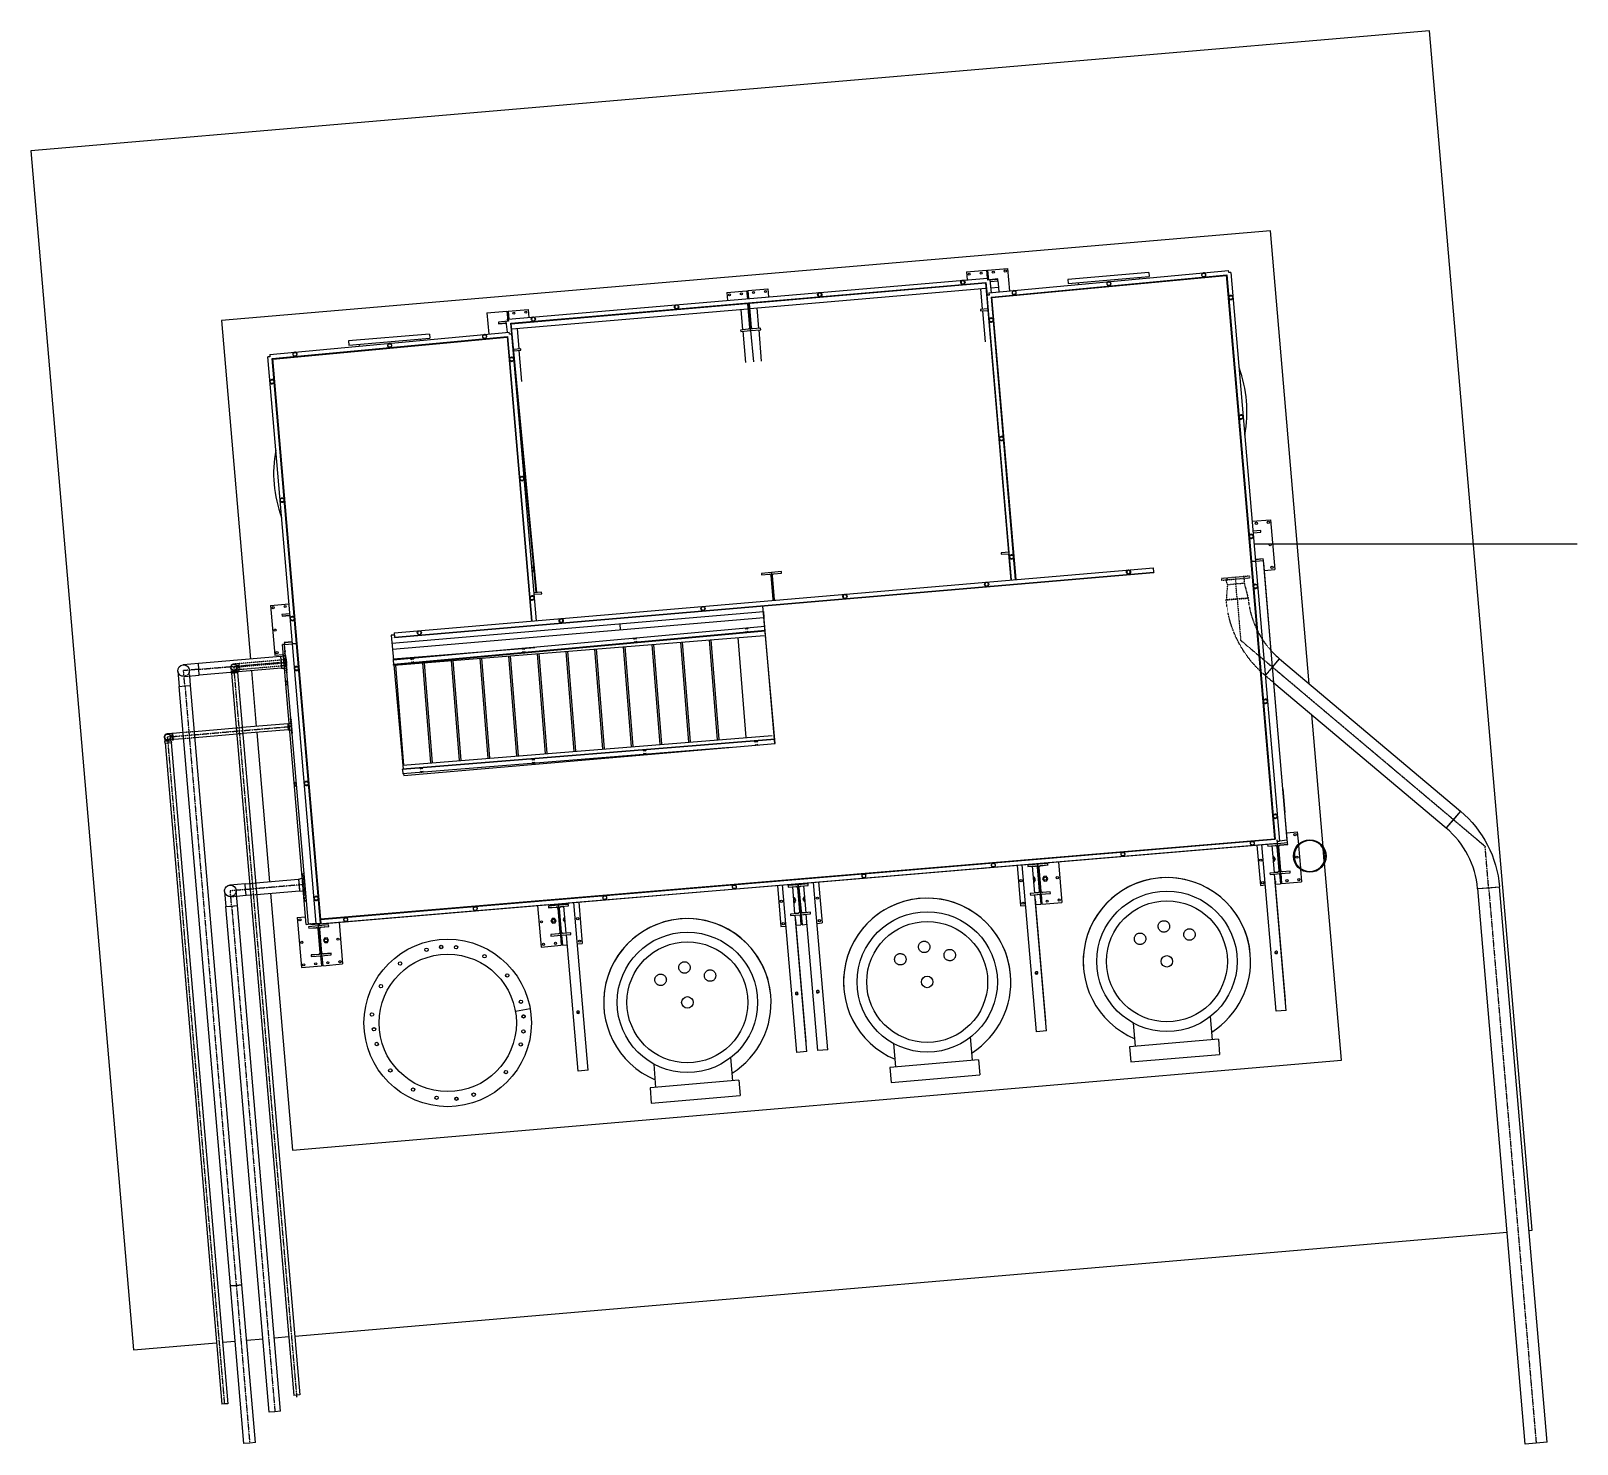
# Model space of a CAD drawing. Header units: millimetres. Extents: x 229153 to 244575, y 9226 to 23316.
import ezdxf

# ---------------------------------------------------------------- set-up
doc = ezdxf.new("R2010")
doc.units = ezdxf.units.MM
doc.header["$MEASUREMENT"] = 0
doc.linetypes.add('CENTER2', pattern=[1.125, 0.75, -0.125, 0.125, -0.125])
doc.linetypes.add('HIDDEN2', pattern=[0.1875, 0.125, -0.0625])
for name, color, linetype in [('Top (Plan) View-0', 7, 'Continuous'), ('Top (Plan) View-150-SL-B4-095', 14, 'Continuous'), ('Top (Plan) View-80-PG-B5-608', 170, 'Continuous'), ('Top (Plan) View-CENTER', 1, 'CENTER2'), ('Top (Plan) View-CONCRETE FOUNDATION', 8, 'Continuous'), ('Top (Plan) View-DRAIN', 6, 'Continuous'), ('Top (Plan) View-HIDDEN', 7, 'HIDDEN2'), ('Top (Plan) View-ST0011-ME_PR_STEL_EQUIP_VENDOR_THP_PLANT', 7, 'Continuous')]:
    doc.layers.add(name, color=color, linetype=linetype)

# ---------------------------------------------------------------- blocks, each defined once
blk = doc.blocks.new('*U41')
at = {"layer": 'Top (Plan) View-CONCRETE FOUNDATION', "color": 0, "linetype": 'ByBlock', "lineweight": -2}
for p, q in [((243102, 23316), (229153, 22122)), ((244126, 11360), (243102, 23316)), ((229153, 22122), (230177, 10166)), ((231785, 10303), (243877, 11339)), ((244095, 11357), (244126, 11360)), ((230177, 10166), (231003, 10236)), ((231063, 10242), (231191, 10252)), ((231305, 10262), (231468, 10276)), ((231581, 10286), (231725, 10298))]:
    blk.add_line(p, q, dxfattribs=at)
blk = doc.blocks.new('*U42')
at = {"layer": 'Top (Plan) View-ST0011-ME_PR_STEL_EQUIP_VENDOR_THP_PLANT', "color": 0, "linetype": 'ByBlock', "lineweight": -2}
for p, q in [((241516, 21324), (231054, 20428)), ((241903, 16807), (241516, 21324)), ((233914, 20443), (238696, 20852)), ((238484, 20914), (238683, 20931)), ((238484, 20914), (238491, 20835)), ((238683, 20931), (238690, 20852)), ((238695, 20932), (238895, 20949)), ((238695, 20932), (238704, 20832)), ((238698, 20830), (238696, 20852)), ((238798, 20840), (238698, 20831)), ((238718, 20833), (238698, 20831)), ((238719, 20833), (238698, 20831)), ((238698, 20831), (238698, 20831)), ((238698, 20831), (238698, 20831)), ((238698, 20831), (238698, 20831)), ((238698, 20831), (238698, 20831)), ((238709, 20704), (241098, 20928)), ((238797, 20843), (238718, 20836)), ((238718, 20836), (238778, 20841)), ((238778, 20838), (238718, 20833)), ((238718, 20836), (238718, 20833)), ((238718, 20836), (238718, 20836)), ((238718, 20833), (238718, 20833)), ((238719, 20833), (238730, 20706)), ((238724, 20819), (238799, 20825)), ((238734, 20663), (241081, 20884)), ((238739, 20659), (241076, 20878)), ((238778, 20841), (238778, 20838)), ((238790, 20842), (238790, 20840)), ((238798, 20840), (238797, 20843)), ((238799, 20825), (238798, 20840)), ((238799, 20825), (238804, 20760)), ((238895, 20949), (238914, 20723)), ((240302, 20909), (239495, 20839)), ((239495, 20839), (239499, 20798)), ((239499, 20798), (240306, 20867)), ((240206, 20859), (240207, 20844)), ((240302, 20909), (240306, 20867)), ((241076, 20883), (241321, 18025)), ((241081, 20884), (241326, 18025)), ((241100, 20907), (241098, 20928)), ((241121, 20908), (241100, 20907)), ((241100, 20907), (241100, 20907)), ((241100, 20907), (241100, 20907)), ((241121, 20908), (241368, 18029)), ((233939, 20402), (238679, 20808)), ((233939, 20397), (238679, 20803)), ((236093, 20709), (236292, 20726)), ((236093, 20709), (236100, 20630)), ((236292, 20726), (236299, 20647)), ((236304, 20727), (236503, 20744)), ((236304, 20727), (236311, 20648)), ((236323, 20548), (238679, 20750)), ((236503, 20744), (236510, 20665)), ((238625, 20745), (238642, 20541)), ((238674, 20803), (238904, 18119)), ((238679, 20808), (238690, 20681)), ((238711, 20682), (238690, 20681)), ((238933, 17842), (238690, 20681)), ((238709, 20704), (238711, 20682)), ((238726, 20754), (238804, 20760)), ((238804, 20760), (238808, 20713)), ((239598, 20807), (239600, 20787)), ((233702, 20504), (233901, 20521)), ((233901, 20521), (233909, 20421)), ((233913, 20522), (234112, 20539)), ((233913, 20522), (233920, 20443)), ((233949, 20345), (236304, 20546)), ((234112, 20539), (234119, 20460)), ((236234, 20540), (236251, 20336)), ((236300, 20596), (236320, 20357)), ((236332, 20328), (236309, 20600)), ((236309, 20600), (236332, 20328)), ((236339, 20359), (236319, 20598)), ((236393, 20554), (236411, 20350)), ((238696, 20545), (238623, 20539)), ((238623, 20539), (238624, 20524)), ((238624, 20524), (238697, 20530)), ((238644, 20526), (238670, 20215)), ((238975, 17845), (238734, 20663)), ((238980, 17846), (238739, 20664)), ((231054, 20428), (231343, 17052)), ((233702, 20504), (233720, 20294)), ((233910, 20422), (233816, 20413)), ((233910, 20422), (233816, 20413)), ((233816, 20413), (233816, 20413)), ((233816, 20413), (233817, 20399)), ((233817, 20399), (233892, 20405)), ((233817, 20397), (233893, 20403)), ((233817, 20399), (233817, 20397)), ((233915, 20421), (233894, 20419)), ((233905, 20312), (233894, 20419)), ((233908, 20441), (233914, 20442)), ((233910, 20421), (233908, 20441)), ((233914, 20443), (233915, 20421)), ((234193, 17716), (233939, 20402)), ((234198, 17716), (233944, 20398)), ((231535, 20089), (233924, 20314)), ((231560, 20049), (233907, 20269)), ((231565, 20045), (233903, 20264)), ((233128, 20294), (232321, 20225)), ((232321, 20225), (232325, 20184)), ((232325, 20184), (233132, 20253)), ((233032, 20245), (233034, 20230)), ((233128, 20294), (233132, 20253)), ((233902, 20269), (234145, 17432)), ((233907, 20269), (234150, 17432)), ((233926, 20292), (233924, 20314)), ((233948, 20294), (233926, 20292)), ((233926, 20293), (233926, 20292)), ((233926, 20293), (233926, 20293)), ((233948, 20294), (234192, 17436)), ((234002, 20349), (234019, 20145)), ((236307, 20341), (236231, 20334)), ((236231, 20334), (236233, 20319)), ((236233, 20319), (236332, 20328)), ((236253, 20321), (236279, 20011)), ((236332, 20328), (236432, 20336)), ((236332, 20328), (236359, 20018)), ((236332, 20328), (236359, 20018)), ((236431, 20351), (236355, 20345)), ((236412, 20335), (236438, 20024)), ((236432, 20336), (236431, 20351)), ((231537, 20068), (231516, 20066)), ((231761, 17206), (231516, 20066)), ((231535, 20089), (231537, 20068)), ((231803, 17210), (231560, 20049)), ((231808, 17210), (231565, 20050)), ((232425, 20193), (232426, 20173)), ((234039, 20147), (233968, 20140)), ((233970, 20126), (234041, 20132)), ((234021, 20130), (234047, 19820)), ((234041, 20132), (234039, 20147)), ((241334, 18428), (241518, 18443)), ((241518, 18443), (241561, 17945)), ((241421, 18335), (241342, 18328)), ((241421, 18335), (241342, 18328)), ((241346, 18312), (241422, 18318)), ((241347, 18313), (241422, 18320)), ((241372, 18315), (241371, 18314)), ((241421, 18335), (241421, 18335)), ((241422, 18320), (241421, 18335)), ((241422, 18318), (241422, 18320)), ((238909, 18120), (238830, 18113)), ((238830, 18113), (238832, 18098)), ((238832, 18098), (238907, 18104)), ((238905, 18104), (238928, 17841)), ((241445, 18052), (241369, 18046)), ((241445, 18051), (241370, 18044)), ((241396, 18048), (241394, 18046)), ((241445, 18051), (241445, 18052)), ((241446, 18036), (241445, 18051)), ((232776, 17315), (240349, 17963)), ((232780, 17272), (240352, 17921)), ((232780, 17267), (240353, 17916)), ((236539, 17917), (236439, 17908)), ((236439, 17908), (236440, 17893)), ((236440, 17893), (236516, 17900)), ((236638, 17925), (236539, 17917)), ((236562, 17639), (236539, 17917)), ((236539, 17917), (236562, 17639)), ((236564, 17904), (236640, 17910)), ((236640, 17910), (236638, 17925)), ((240352, 17921), (240349, 17963)), ((240352, 17921), (240353, 17916)), ((241321, 18025), (241326, 18025)), ((241321, 18025), (241557, 15261)), ((241326, 18025), (241321, 18025)), ((241368, 18029), (241326, 18025)), ((241326, 18025), (241368, 18029)), ((241326, 18025), (241563, 15257)), ((241347, 18027), (241347, 18027)), ((241347, 18027), (241347, 18027)), ((241368, 18029), (241446, 18036)), ((241368, 18029), (241446, 18036)), ((241368, 18029), (241446, 18036)), ((241368, 18029), (241607, 15239)), ((241446, 18036), (241446, 18036)), ((241685, 15246), (241446, 18036)), ((241523, 17137), (241449, 18011)), ((241449, 18011), (241449, 18011)), ((241455, 17936), (241561, 17945)), ((236532, 17886), (236552, 17647)), ((236571, 17648), (236551, 17888)), ((231542, 17589), (231726, 17605)), ((231542, 17589), (231585, 17091)), ((234247, 17720), (234169, 17714)), ((234173, 17699), (234248, 17705)), ((234173, 17699), (234248, 17705)), ((234173, 17699), (234173, 17699)), ((234248, 17705), (234247, 17720)), ((234248, 17705), (234247, 17720)), ((234247, 17720), (234247, 17720)), ((236577, 16210), (236455, 17582)), ((231735, 17505), (231657, 17499)), ((231735, 17505), (231657, 17499)), ((231657, 17499), (231657, 17499)), ((231657, 17499), (231658, 17484)), ((231658, 17484), (231733, 17490)), ((231658, 17482), (231734, 17489)), ((231658, 17484), (231658, 17482)), ((231709, 17488), (231707, 17486)), ((232754, 17211), (236460, 17529)), ((236465, 17465), (232759, 17148)), ((236573, 16210), (236460, 17528)), ((236460, 17528), (236465, 17465)), ((232778, 17294), (232747, 17291)), ((232747, 17291), (232778, 17294)), ((232747, 17291), (232769, 17042)), ((236473, 17379), (232765, 17042)), ((236477, 17337), (232769, 16999)), ((236478, 17332), (232769, 16994)), ((232775, 16992), (236466, 17289)), ((232776, 17315), (232780, 17272)), ((235027, 17406), (235032, 17342)), ((231682, 17200), (231661, 17198)), ((231900, 14408), (231661, 17198)), ((231680, 17221), (231759, 17228)), ((231680, 17221), (231681, 17215)), ((231756, 17221), (231681, 17215)), ((231681, 17216), (231681, 17215)), ((231681, 17216), (231681, 17216)), ((231681, 17215), (231682, 17200)), ((231682, 17200), (231761, 17206)), ((231682, 17200), (231761, 17206)), ((231921, 14410), (231682, 17200)), ((231682, 17200), (231682, 17200)), ((231682, 17200), (231682, 17200)), ((231803, 17210), (231761, 17206)), ((231761, 17206), (231803, 17210)), ((231999, 14417), (231761, 17206)), ((231782, 17208), (231782, 17208)), ((232042, 14420), (231803, 17210)), ((231803, 17210), (231808, 17210)), ((231808, 17210), (231803, 17210)), ((232044, 14457), (231808, 17210)), ((232770, 17057), (234178, 17170)), ((232780, 17267), (232780, 17272)), ((234572, 16133), (234492, 17130)), ((234589, 16135), (234509, 17131)), ((234858, 16156), (234778, 17153)), ((234875, 16158), (234795, 17154)), ((235144, 16179), (235064, 17176)), ((235161, 16181), (235081, 17177)), ((235430, 16202), (235350, 17199)), ((235447, 16204), (235367, 17200)), ((235716, 16225), (235636, 17222)), ((235733, 16227), (235653, 17223)), ((236002, 16248), (235922, 17245)), ((236019, 16250), (235939, 17246)), ((236288, 16271), (236208, 17268)), ((231585, 17091), (231670, 17098)), ((232765, 17042), (232769, 16999)), ((232769, 16994), (232769, 16999)), ((232771, 17042), (232770, 17057)), ((232773, 16995), (232865, 15957)), ((232775, 16992), (232774, 16995)), ((232872, 15997), (232792, 16994)), ((233141, 16018), (233061, 17015)), ((233158, 16020), (233078, 17017)), ((233427, 16041), (233347, 17038)), ((233444, 16043), (233364, 17040)), ((233713, 16064), (233633, 17061)), ((233730, 16066), (233650, 17063)), ((233999, 16087), (233919, 17084)), ((234016, 16089), (233936, 17086)), ((234285, 16110), (234205, 17107)), ((234302, 16112), (234222, 17108)), ((231353, 16939), (231401, 16382)), ((241641, 15759), (241551, 16817)), ((242042, 15182), (241929, 16499)), ((231406, 16322), (231533, 14833)), ((236573, 16255), (232858, 15957)), ((236574, 16250), (232858, 15952)), ((232862, 15996), (236546, 16292)), ((232871, 15893), (236577, 16210)), ((236131, 16172), (232862, 15909)), ((232858, 15952), (232858, 15957)), ((232858, 15952), (232862, 15909)), ((232869, 15910), (232871, 15893)), ((241643, 15759), (241641, 15759)), ((241663, 15525), (241643, 15759)), ((241663, 15525), (241661, 15524)), ((241687, 15221), (241661, 15524)), ((241679, 15321), (241784, 15330)), ((241784, 15330), (241795, 15204)), ((232042, 14457), (241563, 15257)), ((232043, 14462), (241562, 15262)), ((232046, 14414), (241587, 15216)), ((236904, 14823), (241488, 15208)), ((241382, 15199), (241417, 14796)), ((241574, 13541), (241432, 15203)), ((241588, 15212), (241488, 15204)), ((241488, 15208), (241488, 15208)), ((241488, 15204), (241489, 15189)), ((241489, 15189), (241565, 15195)), ((241532, 15208), (241532, 15212)), ((241533, 15191), (241565, 15194)), ((241556, 14924), (241533, 15193)), ((241581, 15182), (241601, 14943)), ((241587, 15216), (241584, 15251)), ((241586, 15237), (241607, 15239)), ((241687, 15221), (241588, 15212)), ((241613, 14914), (241588, 15212)), ((241588, 15212), (241613, 14914)), ((241620, 14944), (241600, 15183)), ((241685, 15246), (241607, 15239)), ((241612, 15199), (241610, 15198)), ((241613, 15200), (241689, 15206)), ((241613, 15198), (241689, 15205)), ((241689, 15206), (241687, 15221)), ((241689, 15205), (241689, 15206)), ((241796, 15194), (241815, 14968)), ((242054, 15038), (242043, 15165)), ((238991, 14998), (239025, 14592)), ((239183, 13336), (239040, 15002)), ((239196, 15008), (239097, 14999)), ((239097, 14999), (239098, 14984)), ((239098, 14984), (239173, 14991)), ((239141, 15003), (239140, 15010)), ((239196, 15008), (239141, 15003)), ((239142, 14987), (239174, 14989)), ((239165, 14719), (239142, 14988)), ((239188, 14983), (239188, 14983)), ((239190, 15015), (239191, 15007)), ((239190, 14977), (239210, 14738)), ((239296, 15016), (239196, 15008)), ((239296, 15016), (239196, 15008)), ((239196, 15008), (239196, 15008)), ((239222, 14709), (239196, 15008)), ((239196, 15008), (239222, 14709)), ((239202, 15016), (239202, 15008)), ((239229, 14740), (239209, 14979)), ((239222, 14995), (239297, 15001)), ((239222, 14993), (239298, 15000)), ((239296, 15016), (239296, 15016)), ((239297, 15001), (239296, 15016)), ((239298, 15000), (239297, 15001)), ((239401, 15032), (239436, 14627)), ((241551, 15081), (241543, 15081)), ((241547, 15036), (241555, 15037)), ((241566, 15060), (241551, 15081)), ((241555, 15037), (241566, 15060)), ((242224, 13054), (242056, 15020)), ((234512, 14622), (236705, 14806)), ((236805, 14808), (236705, 14800)), ((236705, 14800), (236705, 14806)), ((236799, 14808), (236799, 14803)), ((236805, 14808), (236804, 14814)), ((236884, 14815), (236805, 14808)), ((236905, 14812), (236805, 14803)), ((236860, 14808), (236805, 14803)), ((236811, 14809), (236811, 14804)), ((236860, 14808), (236860, 14813)), ((236884, 14815), (236884, 14821)), ((236904, 14817), (236884, 14815)), ((236904, 14817), (236904, 14823)), ((236906, 14797), (236905, 14812)), ((237102, 13158), (236959, 14827)), ((237010, 14831), (237045, 14422)), ((239160, 14877), (239152, 14876)), ((239155, 14831), (239163, 14832)), ((239174, 14855), (239160, 14877)), ((239163, 14832), (239174, 14855)), ((239255, 14885), (239244, 14861)), ((239244, 14861), (239259, 14840)), ((239281, 14887), (239255, 14885)), ((239259, 14840), (239285, 14842)), ((239296, 14866), (239281, 14887)), ((239285, 14842), (239296, 14866)), ((241588, 14926), (241512, 14920)), ((241512, 14920), (241514, 14905)), ((241514, 14905), (241613, 14914)), ((241588, 14928), (241556, 14925)), ((241558, 14909), (241613, 14914)), ((241674, 13550), (241558, 14909)), ((241561, 14884), (241560, 14884)), ((241666, 13649), (241561, 14884)), ((241567, 14809), (241616, 14813)), ((241607, 14913), (241616, 14813)), ((241613, 14914), (241713, 14922)), ((241613, 14914), (241713, 14922)), ((241613, 14914), (241613, 14914)), ((241619, 14914), (241628, 14814)), ((241628, 14814), (241827, 14832)), ((241636, 14932), (241634, 14931)), ((241712, 14939), (241636, 14932)), ((241712, 14937), (241636, 14931)), ((241712, 14937), (241712, 14939)), ((241713, 14922), (241712, 14937)), ((241713, 14922), (241713, 14922)), ((241816, 14957), (241827, 14832)), ((231543, 14719), (231762, 12158)), ((236599, 14797), (236634, 14387)), ((236792, 13132), (236649, 14801)), ((236805, 14803), (236706, 14794)), ((236706, 14794), (236707, 14780)), ((236707, 14780), (236782, 14786)), ((236749, 14798), (236749, 14804)), ((236805, 14803), (236749, 14798)), ((236751, 14782), (236783, 14785)), ((236774, 14514), (236751, 14783)), ((236768, 14672), (236760, 14671)), ((236783, 14651), (236768, 14672)), ((236780, 14786), (236779, 14784)), ((236798, 14772), (236819, 14533)), ((236805, 14803), (236805, 14803)), ((236805, 14803), (236831, 14504)), ((236831, 14504), (236805, 14803)), ((236838, 14535), (236817, 14774)), ((236831, 14790), (236906, 14797)), ((236831, 14789), (236861, 14791)), ((236864, 14680), (236853, 14657)), ((236853, 14657), (236868, 14635)), ((236884, 14524), (236861, 14793)), ((236871, 14681), (236864, 14680)), ((239196, 14722), (239121, 14715)), ((239121, 14715), (239122, 14700)), ((239122, 14700), (239222, 14709)), ((239197, 14723), (239165, 14721)), ((239166, 14704), (239222, 14709)), ((239283, 13345), (239166, 14704)), ((239169, 14679), (239168, 14679)), ((239275, 13444), (239169, 14679)), ((239216, 14708), (239225, 14609)), ((239222, 14709), (239322, 14717)), ((239222, 14709), (239322, 14717)), ((239222, 14709), (239222, 14709)), ((239228, 14709), (239237, 14610)), ((239320, 14734), (239245, 14727)), ((239320, 14732), (239245, 14726)), ((239320, 14732), (239320, 14734)), ((239322, 14717), (239320, 14732)), ((239322, 14717), (239322, 14717)), ((241417, 14796), (241466, 14801)), ((231946, 14406), (234313, 14605)), ((234207, 14596), (234243, 14182)), ((234314, 14595), (234313, 14605)), ((234414, 14604), (234314, 14595)), ((234414, 14598), (234314, 14590)), ((234414, 14598), (234314, 14590)), ((234314, 14590), (234314, 14590)), ((234314, 14590), (234316, 14575)), ((234316, 14575), (234391, 14581)), ((234316, 14573), (234391, 14580)), ((234316, 14575), (234316, 14573)), ((234364, 14579), (234363, 14577)), ((234407, 14568), (234428, 14328)), ((234408, 14603), (234408, 14598)), ((234414, 14604), (234413, 14613)), ((234493, 14611), (234414, 14604)), ((234514, 14607), (234414, 14598)), ((234469, 14603), (234414, 14598)), ((234414, 14598), (234414, 14598)), ((234440, 14299), (234414, 14598)), ((234414, 14598), (234440, 14299)), ((234419, 14604), (234420, 14599)), ((234446, 14330), (234426, 14569)), ((234439, 14584), (234470, 14587)), ((234440, 14585), (234515, 14592)), ((234469, 14603), (234468, 14608)), ((234493, 14319), (234470, 14588)), ((234493, 14611), (234492, 14620)), ((234513, 14612), (234493, 14611)), ((234513, 14612), (234512, 14622)), ((234515, 14592), (234514, 14607)), ((234710, 12953), (234567, 14626)), ((234618, 14630), (234653, 14217)), ((236805, 14517), (236730, 14511)), ((236730, 14511), (236731, 14496)), ((236731, 14496), (236831, 14504)), ((236764, 14626), (236772, 14627)), ((236773, 14630), (236771, 14627)), ((236772, 14627), (236783, 14651)), ((236806, 14519), (236774, 14516)), ((236775, 14499), (236831, 14504)), ((236891, 13140), (236775, 14499)), ((236804, 14518), (236803, 14517)), ((236825, 14504), (236833, 14404)), ((236831, 14504), (236930, 14513)), ((236831, 14504), (236886, 14509)), ((236831, 14504), (236831, 14504)), ((236837, 14505), (236845, 14405)), ((236884, 14525), (236853, 14523)), ((236929, 14528), (236854, 14521)), ((236868, 14635), (236875, 14636)), ((237002, 13150), (236886, 14509)), ((236930, 14513), (236929, 14528)), ((239025, 14592), (239075, 14596)), ((239176, 14605), (239225, 14609)), ((239237, 14610), (239436, 14627)), ((231809, 14476), (231893, 14483)), ((231809, 14476), (231852, 13977)), ((231900, 14408), (231942, 14412)), ((231999, 14417), (231921, 14410)), ((232023, 14394), (231923, 14385)), ((232023, 14394), (231923, 14385)), ((231923, 14385), (231923, 14385)), ((231923, 14385), (231924, 14370)), ((231924, 14370), (232000, 14377)), ((231924, 14370), (231925, 14369)), ((231925, 14369), (232000, 14375)), ((231942, 14412), (231942, 14412)), ((231945, 14412), (231942, 14412)), ((231945, 14412), (231946, 14406)), ((231949, 14372), (231947, 14371)), ((231999, 14417), (232042, 14420)), ((232015, 14412), (232017, 14393)), ((232016, 14363), (232036, 14124)), ((232122, 14402), (232023, 14394)), ((232122, 14402), (232023, 14394)), ((232023, 14394), (232023, 14394)), ((232048, 14095), (232023, 14394)), ((232023, 14394), (232048, 14095)), ((232027, 14413), (232029, 14394)), ((232055, 14125), (232035, 14364)), ((232042, 14457), (232046, 14414)), ((232045, 14420), (232042, 14420)), ((232048, 14381), (232124, 14387)), ((232048, 14379), (232124, 14386)), ((232083, 14384), (232081, 14382)), ((232124, 14386), (232122, 14402)), ((232124, 14387), (232122, 14402)), ((232226, 14429), (232262, 14013)), ((234351, 14465), (234340, 14441)), ((234340, 14441), (234355, 14420)), ((234377, 14467), (234351, 14465)), ((234363, 14429), (234355, 14420)), ((234355, 14420), (234381, 14422)), ((234392, 14446), (234377, 14467)), ((234385, 14456), (234380, 14449)), ((234381, 14422), (234392, 14446)), ((234473, 14475), (234462, 14452)), ((234462, 14452), (234477, 14431)), ((234480, 14476), (234473, 14475)), ((234477, 14431), (234483, 14431)), ((236634, 14387), (236684, 14391)), ((236778, 14475), (236777, 14474)), ((236884, 13239), (236778, 14475)), ((236785, 14400), (236833, 14404)), ((236845, 14405), (236894, 14409)), ((236994, 14418), (237045, 14422)), ((232081, 14271), (232070, 14247)), ((232070, 14247), (232085, 14226)), ((232085, 14239), (232080, 14233)), ((232107, 14273), (232081, 14271)), ((232085, 14226), (232111, 14228)), ((232110, 14269), (232105, 14262)), ((232122, 14252), (232107, 14273)), ((232111, 14228), (232122, 14252)), ((234243, 14182), (234442, 14199)), ((234414, 14314), (234339, 14307)), ((234414, 14312), (234339, 14306)), ((234339, 14307), (234339, 14306)), ((234339, 14306), (234340, 14291)), ((234340, 14291), (234440, 14299)), ((234340, 14291), (234440, 14299)), ((234340, 14291), (234340, 14291)), ((234388, 14312), (234387, 14310)), ((234434, 14299), (234442, 14199)), ((234440, 14299), (234539, 14308)), ((234440, 14299), (234494, 14304)), ((234440, 14299), (234440, 14299)), ((234446, 14300), (234454, 14200)), ((234454, 14200), (234503, 14204)), ((234493, 14321), (234462, 14318)), ((234538, 14323), (234463, 14316)), ((234611, 12945), (234494, 14304)), ((234539, 14308), (234538, 14323)), ((234603, 14213), (234653, 14217)), ((232023, 14109), (231947, 14103)), ((232023, 14107), (231947, 14101)), ((231947, 14103), (231947, 14101)), ((231947, 14101), (231949, 14086)), ((231949, 14086), (232048, 14095)), ((231949, 14086), (232048, 14095)), ((231949, 14086), (231949, 14086)), ((231972, 14105), (231971, 14103)), ((232042, 14094), (232051, 13994)), ((232048, 14095), (232148, 14103)), ((232048, 14095), (232148, 14103)), ((232048, 14095), (232048, 14095)), ((232054, 14095), (232063, 13996)), ((232147, 14120), (232071, 14113)), ((232147, 14118), (232071, 14112)), ((232107, 14116), (232105, 14115)), ((232148, 14103), (232147, 14120)), ((232148, 14103), (232147, 14118)), ((241306, 14183), (241306, 14183)), ((241306, 14183), (241306, 14183)), ((241561, 14132), (241562, 14122)), ((241588, 14124), (241587, 14134)), ((231852, 13977), (232051, 13994)), ((232063, 13996), (232262, 14013)), ((238915, 13978), (238915, 13978)), ((238915, 13978), (238915, 13978)), ((239170, 13927), (239170, 13917)), ((239196, 13920), (239196, 13930)), ((236524, 13773), (236524, 13773)), ((236989, 13741), (236989, 13731)), ((237015, 13733), (237014, 13743)), ((236778, 13723), (236779, 13713)), ((236805, 13715), (236804, 13725)), ((241666, 13649), (241666, 13648)), ((233985, 13543), (234133, 13568)), ((233985, 13543), (234133, 13568)), ((234597, 13536), (234598, 13526)), ((234624, 13528), (234623, 13538)), ((239275, 13444), (239274, 13444)), ((240170, 13192), (240150, 13424)), ((240937, 13258), (240917, 13489)), ((241674, 13550), (241574, 13541)), ((238546, 13053), (238526, 13285)), ((239283, 13345), (239183, 13336)), ((236891, 13140), (236792, 13132)), ((236884, 13239), (236883, 13239)), ((237102, 13158), (237002, 13150)), ((237779, 12987), (237759, 13219)), ((240997, 13263), (240110, 13187)), ((240110, 13187), (240123, 13036)), ((240123, 13036), (241010, 13112)), ((240997, 13263), (241010, 13112)), ((231762, 12158), (242224, 13054)), ((235387, 12783), (235368, 13014)), ((236155, 12848), (236135, 13080)), ((238606, 13058), (237719, 12982)), ((237719, 12982), (237732, 12831)), ((238606, 13058), (238619, 12907)), ((234710, 12953), (234611, 12945)), ((236214, 12854), (235328, 12778)), ((236214, 12854), (236227, 12702)), ((237732, 12831), (238619, 12907)), ((235328, 12778), (235341, 12626)), ((235341, 12626), (236227, 12702))]:
    blk.add_line(p, q, dxfattribs=at)
for centre, radius in [((238449, 20810), 21.2), ((238511, 20891), 10), ((238631, 20901), 10), ((238752, 20911), 11), ((238872, 20922), 11), ((236120, 20686), 10), ((236239, 20696), 10), ((236361, 20707), 10), ((236481, 20717), 10), ((237021, 20687), 21.2), ((233970, 20502), 10), ((234089, 20512), 10), ((235593, 20565), 21.2), ((234164, 20443), 21.2), ((241376, 18406), 11), ((241495, 18416), 11), ((241514, 18192), 11), ((240101, 17921), 21.2), ((241533, 17968), 11), ((238686, 17799), 21.2), ((231689, 17577), 11), ((237272, 17678), 21.2), ((231569, 17566), 11), ((234442, 17436), 21.2), ((235857, 17557), 21.2), ((231589, 17342), 11), ((233027, 17315), 21.2), ((231608, 17118), 11), ((241762, 15303), 11), ((241909, 15089), 162), ((241420, 15048), 11), ((241781, 15078), 11), ((239029, 14843), 11), ((239270, 14864), 15), ((239390, 14874), 11), ((241439, 14823), 11), ((241681, 14844), 11), ((241800, 14854), 11), ((236998, 14669), 11), ((239409, 14650), 11), ((240484, 14039), 700), ((236638, 14638), 11), ((238093, 13834), 700), ((239048, 14619), 11), ((239289, 14639), 11), ((240484, 14039), 603), ((231836, 14453), 11), ((234246, 14433), 11), ((234366, 14444), 15), ((234607, 14464), 11), ((236657, 14414), 11), ((237018, 14445), 11), ((238093, 13834), 603), ((231855, 14229), 11), ((232096, 14249), 15), ((232216, 14260), 11), ((233310, 13425), 835), ((233245, 14182), 17), ((233245, 14182), 15), ((233394, 14180), 17), ((234266, 14209), 11), ((234385, 14219), 11), ((234626, 14240), 11), ((235701, 13630), 700), ((235701, 13630), 603), ((232115, 14025), 11), ((232235, 14035), 11), ((233310, 13425), 685), ((232835, 14018), 17), ((233099, 14155), 17), ((233677, 14090), 17), ((240484, 14039), 57.2), ((231874, 14004), 11), ((231994, 14015), 11), ((233904, 13899), 17), ((238093, 13834), 57.2), ((232644, 13792), 17), ((234040, 13636), 17), ((235701, 13630), 57.2), ((232555, 13509), 17), ((234067, 13490), 17), ((234067, 13490), 15), ((232575, 13362), 17), ((232575, 13362), 15), ((234065, 13341), 17), ((232602, 13215), 17), ((234039, 13211), 17), ((232738, 12952), 17), ((233891, 12935), 17), ((232965, 12761), 17), ((233199, 12679), 17), ((233397, 12669), 17), ((233397, 12669), 15), ((233569, 12710), 17)]:
    blk.add_circle(centre, radius, dxfattribs=at)
at = {"layer": 'Top (Plan) View-ST0011-ME_PR_STEL_EQUIP_VENDOR_THP_PLANT', "color": 0, "linetype": 'ByBlock', "lineweight": -2, "extrusion": (0, 0, -1)}
for centre, radius in [((-238449, 20810), 18), ((-237021, 20687), 18), ((-235593, 20565), 18), ((-234164, 20443), 18), ((-240101, 17921), 18), ((-238686, 17799), 18), ((-237272, 17678), 18), ((-234442, 17436), 18), ((-235857, 17557), 18), ((-233027, 17315), 18), ((-241909, 15089), 154)]:
    blk.add_circle(centre, radius, dxfattribs=at)
at = {"layer": 'Top (Plan) View-ST0011-ME_PR_STEL_EQUIP_VENDOR_THP_PLANT', "color": 0, "linetype": 'ByBlock', "lineweight": -2}
for centre, radius, start, end in [((240851, 20883), 21.2, 5.6218, 185.0966), ((240851, 20883), 21.2, 185.6218, 5.0966), ((238960, 20706), 21.2, 5.6218, 185.0966), ((238960, 20706), 21.2, 185.6218, 5.0966), ((239905, 20795), 21.2, 5.6218, 185.0966), ((239905, 20795), 21.2, 185.6218, 5.0966), ((241122, 20658), 21.2, 95.0919, 274.6954), ((241122, 20658), 21.2, 275.0919, 94.6954), ((233894, 20389), 15, 83.5702, 94.8936), ((238732, 20433), 21.2, 95.4126, 274.3747), ((238732, 20433), 21.2, 275.4126, 94.3747), ((233678, 20269), 21.2, 5.6218, 185.0966), ((233678, 20269), 21.2, 185.6218, 5.0966), ((231786, 20092), 21.2, 5.6218, 185.0966), ((231786, 20092), 21.2, 185.6218, 5.0966), ((232732, 20180), 21.2, 5.6218, 185.0966), ((232732, 20180), 21.2, 185.6218, 5.0966), ((233948, 20043), 21.2, 95.0919, 274.6954), ((233948, 20043), 21.2, 275.0919, 94.6954), ((233939, 20173), 21.2, 338.3194, 31.4679), ((240015, 19519), 1267, 4.8936, 20.323), ((231558, 19819), 21.2, 95.4126, 274.3747), ((231558, 19819), 21.2, 275.4126, 94.3747), ((240015, 19519), 1267, 349.4643, 4.8936), ((241223, 19467), 21.2, 95.0919, 274.6954), ((241223, 19467), 21.2, 275.0919, 94.6954), ((232841, 18905), 1267, 169.4643, 200.323), ((238833, 19252), 21.2, 95.4126, 274.3747), ((238833, 19252), 21.2, 275.4126, 94.3747), ((234044, 19060), 21.2, 299.8653, 69.922), ((234050, 18853), 21.2, 95.0919, 274.6954), ((234050, 18853), 21.2, 275.0919, 94.6954), ((231659, 18638), 21.2, 95.4126, 274.3747), ((231659, 18638), 21.2, 275.4126, 94.3747), ((241325, 18276), 21.2, 95.0919, 274.6954), ((241325, 18276), 21.2, 275.0919, 94.6954), ((241348, 18297), 15, 94.8936, 105.652), ((238934, 18072), 21.2, 95.4126, 274.3747), ((238934, 18072), 21.2, 275.4126, 94.3747), ((241368, 18061), 15, 264.1353, 274.8936), ((234150, 17948), 21.2, 96.0354, 97.7605), ((234150, 17948), 21.2, 276.0354, 94.7785), ((234150, 17948), 21.2, 272.0268, 274.7785), ((241368, 17778), 21.2, 94.996, 274.7913), ((241368, 17778), 21.2, 274.996, 94.7913), ((234152, 17662), 21.2, 95.0919, 274.6954), ((234152, 17662), 21.2, 275.0919, 94.6954), ((231735, 17474), 15, 84.1353, 94.8936), ((231760, 17457), 21.2, 95.4126, 274.3747), ((231760, 17457), 21.2, 275.4126, 94.3747), ((236292, 17341), 21.2, 45.1235, 145.2626), ((236292, 17341), 21.2, 225.1235, 325.2626), ((234069, 17139), 21.2, 45.1235, 145.2626), ((234069, 17139), 21.2, 225.1235, 325.2626), ((235181, 17240), 21.2, 45.1235, 145.2626), ((235181, 17240), 21.2, 225.1235, 325.2626), ((231803, 16959), 21.2, 94.996, 274.7913), ((231803, 16959), 21.2, 274.996, 94.7913), ((232958, 17038), 21.2, 45.1235, 145.2626), ((232958, 17038), 21.2, 225.1235, 325.2626), ((231715, 16816), 21.2, 94.996, 274.7913), ((241466, 16632), 21.2, 94.996, 274.7913), ((241466, 16632), 21.2, 274.996, 94.7913), ((236389, 16214), 21.2, 44.5247, 144.6638), ((236389, 16214), 21.2, 224.5247, 254.2721), ((236389, 16214), 21.2, 295.5152, 324.6638), ((234164, 16035), 21.2, 44.5247, 144.6638), ((235276, 16125), 21.2, 44.5247, 144.6638), ((235276, 16125), 21.2, 224.5247, 324.6638), ((233051, 15946), 21.2, 44.5247, 144.6638), ((233051, 15946), 21.2, 224.5247, 324.6638), ((234164, 16035), 21.2, 224.5247, 324.6638), ((231802, 15805), 21.2, 94.996, 274.7913), ((231901, 15813), 21.2, 94.996, 274.7913), ((231901, 15813), 21.2, 274.996, 94.7913), ((241564, 15486), 21.2, 94.996, 274.7913), ((241564, 15486), 21.2, 274.996, 94.7913), ((240045, 15108), 21.2, 4.9837, 184.6247), ((241237, 15208), 21.2, 267.8471, 281.7613), ((241336, 15217), 21.2, 4.9837, 184.6247), ((241336, 15217), 21.2, 184.9837, 4.6247), ((241567, 15179), 15, 26.3431, 94.8936), ((241614, 15183), 15, 94.8936, 163.4309), ((238653, 14991), 21.2, 267.8471, 281.7613), ((238753, 14999), 21.2, 4.9837, 184.6247), ((238753, 14999), 21.2, 184.9837, 4.6247), ((239175, 14974), 15, 26.3464, 94.8936), ((239223, 14978), 15, 94.8936, 163.4342), ((239945, 15099), 21.2, 267.8471, 281.7613), ((240045, 15108), 21.2, 184.9837, 4.6247), ((241540, 15058), 15, 0, 75.1777), ((241540, 15058), 15, 294.6096, 0), ((237361, 14882), 21.2, 267.8471, 281.7613), ((237461, 14891), 21.2, 4.9837, 184.6247), ((237461, 14891), 21.2, 184.9837, 4.6247), ((239149, 14853), 15, 0, 75.1777), ((239149, 14853), 15, 294.6096, 0), ((240484, 14039), 835, 4.8936, 247.432), ((240484, 14039), 835, 4.8937, 184.8937), ((241559, 14834), 11, 0, 61.8379), ((241559, 14834), 11, 307.9494, 0), ((241587, 14943), 15, 274.8936, 343.4442), ((241635, 14947), 15, 206.3564, 274.8936), ((231900, 14659), 21.2, 94.996, 274.7913), ((231999, 14667), 21.2, 94.996, 274.7913), ((231999, 14667), 21.2, 274.996, 94.7913), ((234877, 14674), 21.2, 4.9837, 184.6247), ((234877, 14674), 21.2, 184.9837, 4.6247), ((236069, 14774), 21.2, 267.8471, 281.7613), ((236169, 14782), 21.2, 4.9837, 184.6247), ((236169, 14782), 21.2, 184.9837, 4.6247), ((236757, 14648), 15, 0, 75.1777), ((236784, 14770), 15, 26.3497, 94.8936), ((236832, 14774), 15, 94.8936, 163.4375), ((236879, 14659), 15, 118.4718, 251.3155), ((238093, 13834), 835, 4.8936, 247.432), ((238093, 13834), 835, 4.8936, 184.8936), ((239195, 14738), 15, 274.8936, 343.4409), ((239243, 14742), 15, 206.3531, 274.8936), ((233485, 14556), 21.2, 267.8471, 281.7613), ((233585, 14565), 21.2, 4.9837, 184.6247), ((233585, 14565), 21.2, 184.9837, 4.6247), ((234393, 14565), 15, 26.3531, 94.8936), ((234441, 14569), 15, 94.8936, 163.4409), ((234777, 14665), 21.2, 267.8471, 281.7613), ((236757, 14648), 15, 294.6096, 0), ((236804, 14533), 15, 274.8936, 343.4375), ((236852, 14538), 15, 206.3497, 274.8936), ((239168, 14629), 11, 0, 61.8379), ((239168, 14629), 11, 307.9494, 0), ((232002, 14360), 15, 26.3564, 94.8936), ((232049, 14364), 15, 94.8936, 163.4442), ((232193, 14448), 21.2, 267.8471, 281.7613), ((232293, 14456), 21.2, 4.9837, 184.6247), ((232293, 14456), 21.2, 184.9837, 4.6247), ((234488, 14454), 15, 118.4718, 251.3155), ((235701, 13630), 835, 4.8936, 247.432), ((235701, 13630), 835, 4.8936, 184.8936), ((236776, 14424), 11, 0, 61.8379), ((236776, 14424), 11, 307.9494, 0), ((236898, 14435), 11, 127.9494, 241.8379), ((234413, 14329), 15, 274.8936, 343.4342), ((234461, 14333), 15, 206.3464, 274.8936), ((234507, 14230), 11, 127.9494, 241.8379), ((232022, 14124), 15, 274.8936, 343.4309), ((232070, 14128), 15, 206.3431, 274.8936), ((240484, 14039), 835, 302.3552, 4.8936), ((238093, 13834), 835, 302.3552, 4.8936), ((235701, 13630), 835, 302.3552, 4.8936)]:
    blk.add_arc(centre, radius, start, end, dxfattribs=at)
at = {"layer": 'Top (Plan) View-ST0011-ME_PR_STEL_EQUIP_VENDOR_THP_PLANT', "color": 0, "linetype": 'ByBlock', "lineweight": -2, "extrusion": (0, 0, -1)}
for centre, radius, start, end in [((-240851, 20883), 18, 354.9501, 174.3316), ((-240851, 20883), 18, 174.9501, 354.3316), ((-238960, 20706), 18, 354.9501, 174.3316), ((-238960, 20706), 18, 174.9501, 354.3316), ((-239905, 20795), 18, 354.9501, 174.3316), ((-239905, 20795), 18, 174.9501, 354.3316), ((-236334, 20599), 15, 355.1064, 7.8511), ((-233894, 20390), 15, 85.1064, 98.336), ((-238732, 20433), 18, 265.7176, 84.4951), ((-238732, 20433), 18, 85.7176, 264.4951), ((-233678, 20269), 18, 354.9501, 174.3316), ((-233678, 20269), 18, 174.9501, 354.3316), ((-231786, 20092), 18, 354.9501, 174.3316), ((-231786, 20092), 18, 174.9501, 354.3316), ((-232732, 20180), 18, 354.9501, 174.3316), ((-232732, 20180), 18, 174.9501, 354.3316), ((-231558, 19819), 18, 265.7176, 84.4951), ((-231558, 19819), 18, 85.7176, 264.4951), ((-238833, 19252), 18, 265.7176, 84.4951), ((-238833, 19252), 18, 85.7176, 264.4951), ((-234044, 19060), 18, 114.9228, 235.29), ((-231659, 18638), 18, 265.7176, 84.4951), ((-231659, 18638), 18, 85.7176, 264.4951), ((-241348, 18298), 15, 72.3966, 85.1064), ((-238908, 18089), 15, 85.1064, 97.815), ((-238934, 18072), 18, 265.7176, 84.4951), ((-238934, 18072), 18, 85.7176, 264.4951), ((-241369, 18059), 15, 265.1064, 277.8161), ((-234150, 17948), 18, 81.7293, 83.8528), ((-234150, 17948), 18, 85.3332, 263.8528), ((-234150, 17948), 18, 265.3332, 268.4835), ((-241368, 17778), 18, 265.2269, 84.9859), ((-241368, 17778), 18, 85.2269, 264.9859), ((-234174, 17684), 15, 72.3977, 85.1064), ((-234174, 17684), 15, 72.3973, 84.0203), ((-236537, 17646), 15, 175.1064, 211.284), ((-231734, 17475), 15, 85.1064, 97.8161), ((-231760, 17457), 18, 265.7176, 84.4951), ((-231760, 17457), 18, 85.7176, 264.4951), ((-231803, 16959), 18, 265.2269, 84.9859), ((-231803, 16959), 18, 85.2269, 264.9859), ((-231715, 16816), 18, 265.2269, 84.9859), ((-241466, 16632), 18, 265.2269, 84.9859), ((-241466, 16632), 18, 85.2269, 264.9859), ((-231802, 15805), 18, 265.2269, 84.9859), ((-231901, 15813), 18, 265.2269, 84.9859), ((-231901, 15813), 18, 85.2269, 264.9859), ((-241564, 15486), 18, 265.2269, 84.9859), ((-241564, 15486), 18, 85.2269, 264.9859), ((-240045, 15108), 18, 355.4072, 174.9844), ((-241336, 15217), 18, 355.4072, 174.9844), ((-241336, 15217), 18, 175.4072, 354.9844), ((-241566, 15181), 15, 85.1064, 175.1064), ((-241615, 15185), 15, 355.1064, 85.1064), ((-238753, 14999), 18, 355.4072, 174.9844), ((-238753, 14999), 18, 175.4072, 354.9844), ((-240045, 15108), 18, 175.4072, 354.9844), ((-237461, 14891), 18, 355.4072, 174.9844), ((-237461, 14891), 18, 175.4072, 354.9844), ((-241586, 14941), 15, 175.1064, 265.1064), ((-241635, 14946), 15, 265.1064, 355.1064), ((-231900, 14659), 18, 265.2269, 84.9859), ((-231999, 14667), 18, 265.2269, 84.9859), ((-231999, 14667), 18, 85.2269, 264.9859), ((-234877, 14674), 18, 355.4072, 174.9844), ((-234877, 14674), 18, 175.4072, 354.9844), ((-236169, 14782), 18, 355.4072, 174.9844), ((-236169, 14782), 18, 175.4072, 354.9844), ((-233585, 14565), 18, 355.4072, 174.9844), ((-233585, 14565), 18, 175.4072, 354.9844), ((-232293, 14456), 18, 355.4072, 174.9844), ((-232293, 14456), 18, 175.4072, 354.9844)]:
    blk.add_arc(centre, radius, start, end, dxfattribs=at)
at = {"layer": 'Top (Plan) View-ST0011-ME_PR_STEL_EQUIP_VENDOR_THP_PLANT', "color": 0, "linetype": 'ByBlock', "lineweight": -2, "extrusion": (0, -4.89789e-41, -1)}
blk.add_arc((-238725, 20804), 15, 72.397, 85.1064, dxfattribs=at)
at = {"layer": 'Top (Plan) View-ST0011-ME_PR_STEL_EQUIP_VENDOR_THP_PLANT', "color": 0, "linetype": 'ByBlock', "lineweight": -2, "extrusion": (3.28851e-20, -3.84089e-19, -1)}
for centre, start, end in [((-241122, 20658), 265.3399, 84.8729), ((-241122, 20658), 85.3399, 264.8729), ((-233948, 20043), 265.3399, 84.8729), ((-233948, 20043), 85.3399, 264.8729), ((-241223, 19467), 265.3399, 84.8729), ((-241223, 19467), 85.3399, 264.8729), ((-234050, 18853), 265.3399, 84.8729), ((-234050, 18853), 85.3399, 264.8729), ((-241325, 18276), 265.3399, 84.8729), ((-241325, 18276), 85.3399, 264.8729), ((-234152, 17662), 265.3399, 84.8729), ((-234152, 17662), 85.3399, 264.8729)]:
    blk.add_arc(centre, 18, start, end, dxfattribs=at)
at = {"layer": 'Top (Plan) View-ST0011-ME_PR_STEL_EQUIP_VENDOR_THP_PLANT', "color": 0, "linetype": 'ByBlock', "lineweight": -2, "extrusion": (-7.83663e-40, -1.09016e-87, -1)}
for centre, start, end in [((-236285, 20595), 162.3616, 175.1064), ((-231755, 17236), 252.3966, 265.1064)]:
    blk.add_arc(centre, 15, start, end, dxfattribs=at)
at = {"layer": 'Top (Plan) View-ST0011-ME_PR_STEL_EQUIP_VENDOR_THP_PLANT', "color": 0, "linetype": 'ByBlock', "lineweight": -2, "extrusion": (0, 4.89789e-41, -1)}
for centre, start, end in [((-236354, 20360), 265.1064, 355.1064), ((-236305, 20356), 175.1064, 265.1064), ((-236586, 17650), 318.9287, 355.1064), ((-239175, 14976), 85.1064, 175.1064), ((-239223, 14980), 355.1064, 85.1064), ((-236783, 14771), 85.1064, 175.1064), ((-236832, 14775), 355.1064, 85.1064), ((-239195, 14737), 175.1064, 265.1064), ((-239244, 14741), 265.1064, 355.1064), ((-234392, 14566), 85.1064, 175.1064), ((-234441, 14570), 355.1064, 85.1064), ((-236804, 14532), 175.1064, 265.1064), ((-236853, 14536), 265.1064, 355.1064), ((-232001, 14362), 85.1064, 175.1064), ((-232050, 14366), 355.1064, 85.1064), ((-234413, 14327), 175.1064, 265.1064), ((-234461, 14331), 265.1064, 355.1064), ((-232021, 14122), 175.1064, 265.1064), ((-232070, 14127), 265.1064, 355.1064)]:
    blk.add_arc(centre, 15, start, end, dxfattribs=at)
at = {"layer": 'Top (Plan) View-ST0011-ME_PR_STEL_EQUIP_VENDOR_THP_PLANT', "color": 0, "linetype": 'ByBlock', "lineweight": -2, "extrusion": (-7.83663e-40, 4.89789e-41, -1)}
blk.add_arc((-236517, 17885), 15, 85.1064, 175.1064, dxfattribs=at)
at = {"layer": 'Top (Plan) View-ST0011-ME_PR_STEL_EQUIP_VENDOR_THP_PLANT', "color": 0, "linetype": 'ByBlock', "lineweight": -2, "extrusion": (7.83663e-40, 4.89789e-41, -1)}
blk.add_arc((-236566, 17889), 15, 355.1064, 85.1064, dxfattribs=at)
at = {"layer": 'Top (Plan) View-ST0011-ME_PR_STEL_EQUIP_VENDOR_THP_PLANT', "color": 0, "linetype": 'ByBlock', "lineweight": -2, "extrusion": (9.82814e-17, 8.93226e-18, -1)}
for centre, start, end in [((-236292, 17341), 43.9168, 125.6972), ((-236292, 17341), 223.9168, 305.6972), ((-234069, 17139), 43.9168, 125.6972), ((-234069, 17139), 223.9168, 305.6972), ((-235181, 17240), 43.9168, 125.6972), ((-235181, 17240), 223.9168, 305.6972), ((-232958, 17038), 43.9168, 125.6972), ((-232958, 17038), 223.9168, 305.6972)]:
    blk.add_arc(centre, 18, start, end, dxfattribs=at)
at = {"layer": 'Top (Plan) View-ST0011-ME_PR_STEL_EQUIP_VENDOR_THP_PLANT', "color": 0, "linetype": 'ByBlock', "lineweight": -2, "extrusion": (-6.85622e-36, 8.53219e-35, -1)}
for centre, start, end in [((-236389, 16214), 44.5155, 126.296), ((-236389, 16214), 224.5155, 306.296), ((-234164, 16035), 44.5155, 126.296), ((-235276, 16125), 44.5155, 126.296), ((-235276, 16125), 224.5155, 306.296), ((-233051, 15946), 44.5155, 126.296), ((-233051, 15946), 224.5155, 306.296), ((-234164, 16035), 224.5155, 306.296)]:
    blk.add_arc(centre, 18, start, end, dxfattribs=at)
at = {"layer": 'Top (Plan) View-ST0011-ME_PR_STEL_EQUIP_VENDOR_THP_PLANT', "color": 0, "linetype": 'ByBlock', "lineweight": -2, "extrusion": (0, 0, -1)}
for centre, start_param, end_param in [((238778, 20841), 4.712389, 6.283185), ((238778, 20839), 0, 1.570796)]:
    blk.add_ellipse(centre, major_axis=(12, 1), ratio=0.016354, start_param=start_param, end_param=end_param, dxfattribs=at)
at = {"layer": 'Top (Plan) View-ST0011-ME_PR_STEL_EQUIP_VENDOR_THP_PLANT', "color": 0, "linetype": 'ByBlock', "lineweight": -2}
for centre, start_param, end_param in [((241574, 14133), 0, 3.141593), ((241574, 14132), 3.141593, 6.283185), ((241575, 14123), 3.141593, 6.283185), ((239183, 13929), 0, 3.141593), ((239183, 13927), 3.141593, 6.283185), ((239183, 13919), 3.141593, 6.283185), ((236791, 13724), 0, 3.141593), ((237001, 13742), 0, 3.141593), ((237002, 13740), 3.141593, 6.283185), ((237002, 13732), 3.141593, 6.283185), ((236791, 13722), 3.141593, 6.283185), ((236792, 13714), 3.141593, 6.283185), ((234610, 13537), 0, 3.141593), ((234610, 13536), 3.141593, 6.283185), ((234611, 13527), 3.141593, 6.283185)]:
    blk.add_ellipse(centre, major_axis=(13, 1.1), ratio=0.5, start_param=start_param, end_param=end_param, dxfattribs=at)
for points, knots in [([(240404, 14415), (240402, 14412), (240401, 14409), (240398, 14402), (240398, 14398), (240397, 14390), (240397, 14386), (240397, 14383), (240397, 14379), (240398, 14376), (240400, 14368), (240402, 14365), (240405, 14358), (240407, 14355), (240412, 14349), (240415, 14346), (240420, 14341), (240423, 14339), (240430, 14336), (240433, 14334), (240440, 14332), (240444, 14331), (240452, 14331), (240455, 14331), (240462, 14331), (240466, 14332), (240473, 14334), (240477, 14335), (240483, 14339), (240487, 14341), (240492, 14345), (240495, 14348), (240500, 14353), (240502, 14356), (240506, 14363), (240507, 14367), (240510, 14374), (240510, 14378), (240511, 14385), (240511, 14389), (240511, 14396), (240510, 14400), (240508, 14407), (240506, 14411), (240503, 14418), (240501, 14421), (240496, 14427), (240493, 14430), (240488, 14434), (240485, 14436), (240478, 14440), (240475, 14441), (240468, 14443), (240464, 14444), (240456, 14445), (240453, 14445), (240446, 14444), (240442, 14444), (240435, 14442), (240431, 14440), (240424, 14437), (240421, 14435), (240416, 14430), (240413, 14428), (240408, 14422), (240406, 14419), (240404, 14416), (240404, 14415), (240404, 14415)], [32.055058, 32.055058, 32.055058, 32.055058, 33.110543, 33.110543, 34.249633, 34.249633, 35.388723, 35.388723, 35.388723, 36.526178, 36.526178, 37.663632, 37.663632, 38.801087, 38.801087, 39.938542, 39.938542, 41.011973, 41.011973, 42.085405, 42.085405, 43.158836, 43.158836, 44.232268, 44.232268, 45.305699, 45.305699, 46.379131, 46.379131, 47.452562, 47.452562, 48.525994, 48.525994, 49.663449, 49.663449, 50.800903, 50.800903, 51.938358, 51.938358, 53.075812, 53.075812, 54.214902, 54.214902, 55.353992, 55.353992, 56.493082, 56.493082, 57.632172, 57.632172, 58.705787, 58.705787, 59.779401, 59.779401, 60.853015, 60.853015, 61.926629, 61.926629, 63.000244, 63.000244, 64.073858, 64.073858, 65.147472, 65.147472, 66.221087, 66.221087, 67.360177, 67.360177, 67.443781, 67.443781, 67.443781, 67.443781]), ([(240668, 14346), (240667, 14345), (240666, 14344), (240663, 14341), (240661, 14338), (240658, 14331), (240656, 14328), (240654, 14321), (240653, 14317), (240652, 14309), (240652, 14305), (240652, 14302), (240653, 14298), (240653, 14295), (240655, 14288), (240657, 14284), (240660, 14277), (240662, 14274), (240667, 14268), (240670, 14265), (240675, 14261), (240678, 14259), (240685, 14255), (240688, 14253), (240696, 14251), (240700, 14250), (240707, 14250), (240711, 14249), (240718, 14250), (240721, 14251), (240729, 14253), (240732, 14254), (240739, 14258), (240742, 14260), (240748, 14265), (240751, 14267), (240755, 14273), (240757, 14276), (240761, 14282), (240763, 14286), (240765, 14293), (240766, 14297), (240767, 14304), (240767, 14308), (240766, 14315), (240765, 14319), (240763, 14326), (240762, 14330), (240758, 14336), (240756, 14340), (240752, 14345), (240749, 14348), (240743, 14353), (240740, 14355), (240734, 14359), (240730, 14360), (240723, 14362), (240719, 14363), (240712, 14364), (240708, 14364), (240701, 14363), (240697, 14363), (240690, 14361), (240686, 14359), (240679, 14356), (240676, 14354), (240671, 14349), (240669, 14348), (240668, 14346)], [30.595386, 30.595386, 30.595386, 30.595386, 30.901249, 30.901249, 32.023248, 32.023248, 33.145248, 33.145248, 34.267248, 34.267248, 35.389247, 35.389247, 35.389247, 36.47776, 36.47776, 37.566273, 37.566273, 38.654786, 38.654786, 39.743299, 39.743299, 40.831812, 40.831812, 41.920325, 41.920325, 43.008838, 43.008838, 44.097351, 44.097351, 45.219351, 45.219351, 46.341351, 46.341351, 47.46335, 47.46335, 48.58535, 48.58535, 49.709244, 49.709244, 50.833138, 50.833138, 51.957032, 51.957032, 53.080926, 53.080926, 54.170175, 54.170175, 55.259424, 55.259424, 56.348674, 56.348674, 57.437923, 57.437923, 58.527172, 58.527172, 59.616421, 59.616421, 60.705671, 60.705671, 61.79492, 61.79492, 62.918814, 62.918814, 64.042708, 64.042708, 65.166602, 65.166602, 65.984634, 65.984634, 65.984634, 65.984634]), ([(238012, 14210), (238011, 14207), (238009, 14204), (238007, 14197), (238006, 14193), (238005, 14185), (238005, 14182), (238006, 14178), (238006, 14175), (238007, 14171), (238009, 14164), (238010, 14160), (238014, 14153), (238016, 14150), (238021, 14144), (238023, 14141), (238029, 14137), (238032, 14135), (238039, 14131), (238042, 14130), (238049, 14127), (238053, 14127), (238060, 14126), (238064, 14126), (238071, 14126), (238075, 14127), (238082, 14129), (238086, 14130), (238092, 14134), (238095, 14136), (238101, 14141), (238104, 14143), (238108, 14149), (238111, 14152), (238114, 14158), (238116, 14162), (238118, 14169), (238119, 14173), (238120, 14181), (238120, 14184), (238119, 14191), (238119, 14195), (238117, 14202), (238115, 14206), (238112, 14213), (238109, 14216), (238105, 14222), (238102, 14225), (238096, 14229), (238093, 14231), (238087, 14235), (238083, 14236), (238076, 14239), (238073, 14239), (238065, 14240), (238061, 14240), (238054, 14240), (238051, 14239), (238043, 14237), (238040, 14236), (238033, 14232), (238030, 14230), (238024, 14225), (238022, 14223), (238017, 14218), (238015, 14214), (238013, 14211), (238013, 14211), (238012, 14210)], [32.055058, 32.055058, 32.055058, 32.055058, 33.110543, 33.110543, 34.249633, 34.249633, 35.388723, 35.388723, 35.388723, 36.526178, 36.526178, 37.663632, 37.663632, 38.801087, 38.801087, 39.938542, 39.938542, 41.011973, 41.011973, 42.085405, 42.085405, 43.158836, 43.158836, 44.232268, 44.232268, 45.305699, 45.305699, 46.379131, 46.379131, 47.452562, 47.452562, 48.525994, 48.525994, 49.663449, 49.663449, 50.800903, 50.800903, 51.938358, 51.938358, 53.075812, 53.075812, 54.214902, 54.214902, 55.353992, 55.353992, 56.493082, 56.493082, 57.632172, 57.632172, 58.705787, 58.705787, 59.779401, 59.779401, 60.853015, 60.853015, 61.926629, 61.926629, 63.000244, 63.000244, 64.073858, 64.073858, 65.147472, 65.147472, 66.221087, 66.221087, 67.360177, 67.360177, 67.443781, 67.443781, 67.443781, 67.443781]), ([(240172, 14301), (240170, 14299), (240168, 14295), (240164, 14289), (240163, 14285), (240160, 14278), (240160, 14274), (240159, 14267), (240159, 14263), (240159, 14260), (240159, 14256), (240160, 14252), (240162, 14245), (240164, 14241), (240167, 14235), (240169, 14232), (240174, 14226), (240177, 14223), (240182, 14219), (240185, 14216), (240192, 14213), (240195, 14211), (240202, 14209), (240206, 14208), (240214, 14207), (240217, 14207), (240225, 14208), (240228, 14209), (240235, 14211), (240239, 14212), (240246, 14215), (240249, 14218), (240255, 14222), (240257, 14225), (240262, 14230), (240264, 14234), (240268, 14240), (240269, 14244), (240272, 14251), (240273, 14255), (240273, 14262), (240273, 14266), (240273, 14273), (240272, 14277), (240270, 14284), (240269, 14288), (240265, 14294), (240263, 14297), (240258, 14303), (240256, 14306), (240250, 14311), (240247, 14313), (240241, 14316), (240237, 14318), (240230, 14320), (240226, 14321), (240219, 14322), (240215, 14322), (240208, 14321), (240204, 14321), (240197, 14318), (240193, 14317), (240187, 14314), (240183, 14311), (240177, 14307), (240175, 14304), (240172, 14301)], [31.03225, 31.03225, 31.03225, 31.03225, 32.121499, 32.121499, 33.210749, 33.210749, 34.299998, 34.299998, 35.389247, 35.389247, 35.389247, 36.513141, 36.513141, 37.637035, 37.637035, 38.760929, 38.760929, 39.884823, 39.884823, 41.006823, 41.006823, 42.128822, 42.128822, 43.250822, 43.250822, 44.372821, 44.372821, 45.461334, 45.461334, 46.549848, 46.549848, 47.638361, 47.638361, 48.726874, 48.726874, 49.815387, 49.815387, 50.9039, 50.9039, 51.992413, 51.992413, 53.080926, 53.080926, 54.202925, 54.202925, 55.324925, 55.324925, 56.446924, 56.446924, 57.568924, 57.568924, 58.692818, 58.692818, 59.816712, 59.816712, 60.940606, 60.940606, 62.0645, 62.0645, 63.153749, 63.153749, 64.242999, 64.242999, 65.332248, 65.332248, 66.421497, 66.421497, 66.421497, 66.421497]), ([(235621, 14006), (235620, 14002), (235618, 13999), (235616, 13992), (235615, 13988), (235614, 13981), (235614, 13977), (235615, 13973), (235615, 13970), (235615, 13966), (235618, 13959), (235619, 13955), (235623, 13948), (235625, 13945), (235630, 13939), (235632, 13937), (235638, 13932), (235641, 13930), (235647, 13926), (235651, 13925), (235658, 13923), (235662, 13922), (235669, 13921), (235673, 13921), (235680, 13922), (235684, 13922), (235691, 13924), (235694, 13926), (235701, 13929), (235704, 13931), (235710, 13936), (235713, 13938), (235717, 13944), (235719, 13947), (235723, 13954), (235725, 13957), (235727, 13965), (235728, 13968), (235729, 13976), (235729, 13980), (235728, 13987), (235727, 13990), (235725, 13998), (235724, 14001), (235720, 14008), (235718, 14011), (235713, 14017), (235711, 14020), (235705, 14025), (235702, 14027), (235696, 14030), (235692, 14032), (235685, 14034), (235681, 14035), (235674, 14036), (235670, 14036), (235663, 14035), (235659, 14034), (235652, 14032), (235649, 14031), (235642, 14027), (235639, 14025), (235633, 14021), (235630, 14018), (235626, 14013), (235624, 14010), (235622, 14006), (235621, 14006), (235621, 14006)], [32.055058, 32.055058, 32.055058, 32.055058, 33.110543, 33.110543, 34.249633, 34.249633, 35.388723, 35.388723, 35.388723, 36.526178, 36.526178, 37.663632, 37.663632, 38.801087, 38.801087, 39.938542, 39.938542, 41.011973, 41.011973, 42.085405, 42.085405, 43.158836, 43.158836, 44.232268, 44.232268, 45.305699, 45.305699, 46.379131, 46.379131, 47.452562, 47.452562, 48.525994, 48.525994, 49.663449, 49.663449, 50.800903, 50.800903, 51.938358, 51.938358, 53.075812, 53.075812, 54.214902, 54.214902, 55.353992, 55.353992, 56.493082, 56.493082, 57.632172, 57.632172, 58.705787, 58.705787, 59.779401, 59.779401, 60.853015, 60.853015, 61.926629, 61.926629, 63.000244, 63.000244, 64.073858, 64.073858, 65.147472, 65.147472, 66.221087, 66.221087, 67.360177, 67.360177, 67.443781, 67.443781, 67.443781, 67.443781]), ([(237781, 14097), (237779, 14094), (237777, 14091), (237773, 14084), (237771, 14081), (237769, 14073), (237768, 14070), (237768, 14062), (237768, 14058), (237768, 14055), (237768, 14051), (237769, 14048), (237771, 14040), (237772, 14037), (237776, 14030), (237778, 14027), (237783, 14021), (237785, 14018), (237791, 14014), (237794, 14012), (237800, 14008), (237804, 14007), (237811, 14004), (237815, 14003), (237822, 14003), (237826, 14003), (237833, 14003), (237837, 14004), (237844, 14006), (237848, 14007), (237854, 14011), (237858, 14013), (237864, 14018), (237866, 14020), (237871, 14026), (237873, 14029), (237877, 14035), (237878, 14039), (237881, 14046), (237881, 14050), (237882, 14057), (237882, 14061), (237881, 14068), (237881, 14072), (237879, 14079), (237877, 14083), (237874, 14090), (237872, 14093), (237867, 14099), (237864, 14101), (237859, 14106), (237856, 14108), (237849, 14112), (237846, 14113), (237839, 14115), (237835, 14116), (237827, 14117), (237824, 14117), (237816, 14116), (237813, 14116), (237806, 14114), (237802, 14112), (237795, 14109), (237792, 14107), (237786, 14102), (237783, 14099), (237781, 14097)], [31.03225, 31.03225, 31.03225, 31.03225, 32.121499, 32.121499, 33.210749, 33.210749, 34.299998, 34.299998, 35.389247, 35.389247, 35.389247, 36.513141, 36.513141, 37.637035, 37.637035, 38.760929, 38.760929, 39.884823, 39.884823, 41.006823, 41.006823, 42.128822, 42.128822, 43.250822, 43.250822, 44.372821, 44.372821, 45.461334, 45.461334, 46.549848, 46.549848, 47.638361, 47.638361, 48.726874, 48.726874, 49.815387, 49.815387, 50.9039, 50.9039, 51.992413, 51.992413, 53.080926, 53.080926, 54.202925, 54.202925, 55.324925, 55.324925, 56.446924, 56.446924, 57.568924, 57.568924, 58.692818, 58.692818, 59.816712, 59.816712, 60.940606, 60.940606, 62.0645, 62.0645, 63.153749, 63.153749, 64.242999, 64.242999, 65.332248, 65.332248, 66.421497, 66.421497, 66.421497, 66.421497]), ([(238276, 14141), (238276, 14140), (238275, 14140), (238272, 14136), (238270, 14133), (238266, 14127), (238265, 14123), (238262, 14116), (238262, 14112), (238261, 14105), (238261, 14101), (238261, 14097), (238261, 14094), (238262, 14090), (238264, 14083), (238265, 14079), (238269, 14072), (238271, 14069), (238276, 14063), (238278, 14061), (238284, 14056), (238287, 14054), (238294, 14050), (238297, 14049), (238305, 14046), (238308, 14046), (238316, 14045), (238319, 14045), (238327, 14045), (238330, 14046), (238338, 14048), (238341, 14050), (238348, 14053), (238351, 14055), (238357, 14060), (238359, 14062), (238364, 14068), (238366, 14071), (238370, 14077), (238371, 14081), (238374, 14088), (238374, 14092), (238375, 14099), (238375, 14103), (238375, 14110), (238374, 14114), (238372, 14121), (238371, 14125), (238367, 14132), (238365, 14135), (238360, 14141), (238358, 14143), (238352, 14148), (238349, 14150), (238342, 14154), (238339, 14155), (238332, 14158), (238328, 14158), (238320, 14159), (238317, 14159), (238310, 14159), (238306, 14158), (238299, 14156), (238295, 14154), (238288, 14151), (238285, 14149), (238280, 14145), (238278, 14143), (238276, 14141)], [30.595386, 30.595386, 30.595386, 30.595386, 30.901249, 30.901249, 32.023248, 32.023248, 33.145248, 33.145248, 34.267248, 34.267248, 35.389247, 35.389247, 35.389247, 36.47776, 36.47776, 37.566273, 37.566273, 38.654786, 38.654786, 39.743299, 39.743299, 40.831812, 40.831812, 41.920325, 41.920325, 43.008838, 43.008838, 44.097351, 44.097351, 45.219351, 45.219351, 46.341351, 46.341351, 47.46335, 47.46335, 48.58535, 48.58535, 49.709244, 49.709244, 50.833138, 50.833138, 51.957032, 51.957032, 53.080926, 53.080926, 54.170175, 54.170175, 55.259424, 55.259424, 56.348674, 56.348674, 57.437923, 57.437923, 58.527172, 58.527172, 59.616421, 59.616421, 60.705671, 60.705671, 61.79492, 61.79492, 62.918814, 62.918814, 64.042708, 64.042708, 65.166602, 65.166602, 65.984634, 65.984634, 65.984634, 65.984634]), ([(235390, 13892), (235388, 13889), (235385, 13886), (235382, 13879), (235380, 13876), (235378, 13869), (235377, 13865), (235376, 13857), (235376, 13854), (235377, 13850), (235377, 13847), (235378, 13843), (235380, 13836), (235381, 13832), (235385, 13825), (235387, 13822), (235391, 13816), (235394, 13814), (235400, 13809), (235403, 13807), (235409, 13803), (235413, 13802), (235420, 13799), (235424, 13799), (235431, 13798), (235435, 13798), (235442, 13798), (235446, 13799), (235453, 13801), (235456, 13802), (235463, 13806), (235466, 13808), (235472, 13813), (235475, 13815), (235480, 13821), (235482, 13824), (235485, 13831), (235487, 13834), (235489, 13842), (235490, 13845), (235491, 13853), (235491, 13856), (235490, 13864), (235490, 13867), (235487, 13875), (235486, 13878), (235483, 13885), (235480, 13888), (235476, 13894), (235473, 13896), (235468, 13901), (235465, 13903), (235458, 13907), (235455, 13908), (235447, 13911), (235444, 13911), (235436, 13912), (235432, 13912), (235425, 13912), (235422, 13911), (235414, 13909), (235411, 13908), (235404, 13904), (235401, 13902), (235395, 13897), (235392, 13895), (235390, 13892)], [31.03225, 31.03225, 31.03225, 31.03225, 32.121499, 32.121499, 33.210749, 33.210749, 34.299998, 34.299998, 35.389247, 35.389247, 35.389247, 36.513141, 36.513141, 37.637035, 37.637035, 38.760929, 38.760929, 39.884823, 39.884823, 41.006823, 41.006823, 42.128822, 42.128822, 43.250822, 43.250822, 44.372821, 44.372821, 45.461334, 45.461334, 46.549848, 46.549848, 47.638361, 47.638361, 48.726874, 48.726874, 49.815387, 49.815387, 50.9039, 50.9039, 51.992413, 51.992413, 53.080926, 53.080926, 54.202925, 54.202925, 55.324925, 55.324925, 56.446924, 56.446924, 57.568924, 57.568924, 58.692818, 58.692818, 59.816712, 59.816712, 60.940606, 60.940606, 62.0645, 62.0645, 63.153749, 63.153749, 64.242999, 64.242999, 65.332248, 65.332248, 66.421497, 66.421497, 66.421497, 66.421497]), ([(235885, 13936), (235884, 13936), (235884, 13935), (235881, 13931), (235879, 13928), (235875, 13922), (235874, 13918), (235871, 13911), (235870, 13907), (235870, 13900), (235870, 13896), (235870, 13892), (235870, 13889), (235871, 13885), (235873, 13878), (235874, 13874), (235878, 13868), (235880, 13864), (235885, 13859), (235887, 13856), (235893, 13851), (235896, 13849), (235902, 13845), (235906, 13844), (235913, 13842), (235917, 13841), (235924, 13840), (235928, 13840), (235935, 13841), (235939, 13841), (235946, 13843), (235950, 13845), (235957, 13848), (235960, 13850), (235966, 13855), (235968, 13858), (235973, 13863), (235975, 13866), (235979, 13873), (235980, 13876), (235982, 13883), (235983, 13887), (235984, 13895), (235984, 13899), (235983, 13906), (235983, 13909), (235981, 13916), (235979, 13920), (235976, 13927), (235974, 13930), (235969, 13936), (235966, 13939), (235961, 13943), (235958, 13945), (235951, 13949), (235948, 13951), (235940, 13953), (235937, 13954), (235929, 13954), (235925, 13955), (235918, 13954), (235915, 13953), (235907, 13951), (235904, 13950), (235897, 13946), (235894, 13944), (235889, 13940), (235887, 13938), (235885, 13936)], [30.595386, 30.595386, 30.595386, 30.595386, 30.901249, 30.901249, 32.023248, 32.023248, 33.145248, 33.145248, 34.267248, 34.267248, 35.389247, 35.389247, 35.389247, 36.47776, 36.47776, 37.566273, 37.566273, 38.654786, 38.654786, 39.743299, 39.743299, 40.831812, 40.831812, 41.920325, 41.920325, 43.008838, 43.008838, 44.097351, 44.097351, 45.219351, 45.219351, 46.341351, 46.341351, 47.46335, 47.46335, 48.58535, 48.58535, 49.709244, 49.709244, 50.833138, 50.833138, 51.957032, 51.957032, 53.080926, 53.080926, 54.170175, 54.170175, 55.259424, 55.259424, 56.348674, 56.348674, 57.437923, 57.437923, 58.527172, 58.527172, 59.616421, 59.616421, 60.705671, 60.705671, 61.79492, 61.79492, 62.918814, 62.918814, 64.042708, 64.042708, 65.166602, 65.166602, 65.984634, 65.984634, 65.984634, 65.984634])]:
    blk.add_open_spline(points, degree=3, knots=knots, dxfattribs=at)
blk = doc.blocks.new('*U43')
at = {"layer": 'Top (Plan) View-DRAIN', "color": 0, "linetype": 'ByBlock', "lineweight": -2}
blk.add_line((241353, 18203), (244575, 18203), dxfattribs=at)
blk = doc.blocks.new('*U44')
at = {"layer": 'Top (Plan) View-150-SL-B4-095', "color": 0, "linetype": 'ByBlock', "lineweight": -2}
for p, q in [((231644, 17078), (231671, 17086)), ((231644, 17078), (231654, 16964)), ((231654, 16964), (231681, 16961))]:
    blk.add_line(p, q, dxfattribs=at)
at = {"layer": 'Top (Plan) View-CENTER'}
blk.add_line((231676, 17024), (231649, 17021), dxfattribs=at)
at = {"layer": 'Top (Plan) View-HIDDEN'}
for p, q in [((231694, 17133), (231681, 17132)), ((231681, 17132), (231699, 16918)), ((231671, 17086), (231685, 17090)), ((231703, 17026), (231676, 17024)), ((231698, 17083), (231685, 17082)), ((231708, 16969), (231695, 16968)), ((231681, 16961), (231696, 16960)), ((231712, 16919), (231699, 16918))]:
    blk.add_line(p, q, dxfattribs=at)
blk = doc.blocks.new('*U45')
at = {"layer": 'Top (Plan) View-HIDDEN'}
for p, q in [((231691, 17056), (231678, 17055)), ((231678, 17055), (231685, 16977)), ((231698, 16978), (231685, 16977)), ((231696, 17093), (231688, 17092)), ((231688, 17092), (231701, 16942)), ((231709, 16943), (231696, 17093)), ((231709, 16943), (231701, 16942))]:
    blk.add_line(p, q, dxfattribs=at)
blk = doc.blocks.new('*U46')
at = {"layer": 'Top (Plan) View-150-SL-B4-095', "color": 0, "linetype": 'ByBlock', "lineweight": -2}
for p, q in [((230823, 17008), (230671, 16995)), ((230827, 16951), (230823, 17008)), ((230680, 16881), (230832, 16894))]:
    blk.add_line(p, q, dxfattribs=at)
at = {"layer": 'Top (Plan) View-150-SL-B4-095', "color": 0, "linetype": 'ByBlock', "lineweight": -2, "extrusion": (0, 0, -1)}
blk.add_arc((-230676, 16938), 57.2, 265.1064, 85.1064, dxfattribs=at)
at = {"layer": 'Top (Plan) View-CENTER'}
blk.add_line((230827, 16951), (230676, 16938), dxfattribs=at)
at = {"layer": 'Top (Plan) View-HIDDEN', "extrusion": (0, 0, -1)}
for radius, start, end in [(57.2, 85.1064, 175.1064), (57.1, 175.1064, 265.1064)]:
    blk.add_arc((-230676, 16938), radius, start, end, dxfattribs=at)
blk = doc.blocks.new('*U47')
at = {"layer": 'Top (Plan) View-150-SL-B4-095', "color": 0, "linetype": 'ByBlock', "lineweight": -2, "extrusion": (0, -1.76683e-30, -1)}
blk.add_arc((-230676, 16938), 57.1, 265.1064, 85.1064, dxfattribs=at)
at = {"layer": 'Top (Plan) View-HIDDEN', "extrusion": (0, 0, -1)}
for radius, start, end in [(57.2, 85.1064, 90), (57.1, 90, 265.1064)]:
    blk.add_arc((-230676, 16938), radius, start, end, dxfattribs=at)
blk = doc.blocks.new('*U48')
at = {"layer": 'Top (Plan) View-150-SL-B4-095', "color": 0, "linetype": 'ByBlock', "lineweight": -2}
for p, q in [((231644, 17078), (230823, 17008)), ((231654, 16964), (230832, 16894)), ((231644, 17078), (231649, 17021)), ((231649, 17021), (231654, 16964)), ((230832, 16894), (230827, 16951))]:
    blk.add_line(p, q, dxfattribs=at)
at = {"layer": 'Top (Plan) View-150-SL-B4-095', "color": 0, "linetype": 'ByBlock', "lineweight": -2, "extrusion": (0, 0, -1)}
blk.add_ellipse((230827, 16951), major_axis=(-4.9, 56.9), ratio=0.000199, start_param=3.141474, end_param=3.141576, dxfattribs=at)
at = {"layer": 'Top (Plan) View-CENTER'}
blk.add_line((230827, 16951), (231649, 17021), dxfattribs=at)
blk = doc.blocks.new('*U49')
at = {"layer": 'Top (Plan) View-HIDDEN'}
for p, q in [((241306, 17880), (241027, 17856)), ((241027, 17856), (241028, 17839)), ((241028, 17839), (241307, 17863)), ((241088, 17796), (241076, 17843)), ((241082, 17861), (241084, 17844)), ((241088, 17796), (241255, 17811)), ((241166, 17868), (241172, 17803)), ((241250, 17875), (241251, 17858)), ((241255, 17811), (241259, 17859)), ((241306, 17880), (241307, 17863))]:
    blk.add_line(p, q, dxfattribs=at)
blk = doc.blocks.new('*U50')
at = {"layer": 'Top (Plan) View-0', "color": 0, "linetype": 'ByBlock', "lineweight": -2}
for p, q in [((231150, 16921), (231151, 16913)), ((231151, 16913), (231216, 16919)), ((231215, 16927), (231216, 16919))]:
    blk.add_line(p, q, dxfattribs=at)
at = {"layer": 'Top (Plan) View-HIDDEN'}
for p, q in [((231148, 16970), (231152, 16927)), ((231182, 16935), (231178, 16973)), ((231212, 16932), (231208, 16975)), ((231215, 16932), (231149, 16927)), ((231149, 16927), (231150, 16921)), ((231215, 16932), (231215, 16927))]:
    blk.add_line(p, q, dxfattribs=at)
blk.add_circle((231178, 16973), 32.9, dxfattribs=at)
blk.add_open_spline([(231181, 16943), (231180, 16943), (231179, 16943), (231177, 16943), (231176, 16943), (231174, 16943), (231173, 16943), (231171, 16943), (231170, 16944), (231168, 16944), (231168, 16945), (231166, 16945), (231165, 16946), (231163, 16947), (231162, 16947), (231161, 16948), (231160, 16949), (231158, 16950), (231158, 16951), (231156, 16952), (231156, 16953), (231154, 16955), (231154, 16956), (231153, 16957), (231152, 16958), (231151, 16960), (231151, 16961), (231150, 16962), (231150, 16963), (231149, 16965), (231149, 16966), (231149, 16968), (231148, 16969), (231148, 16971), (231148, 16972), (231148, 16974), (231148, 16975), (231149, 16977), (231149, 16978), (231149, 16980), (231149, 16981), (231150, 16983), (231150, 16984), (231151, 16986), (231152, 16987), (231152, 16988), (231153, 16989), (231154, 16991), (231155, 16992), (231156, 16993), (231157, 16994), (231158, 16995), (231159, 16996), (231160, 16997), (231161, 16998), (231163, 16999), (231164, 16999), (231165, 17000), (231166, 17000), (231168, 17001), (231169, 17002), (231171, 17002), (231172, 17002), (231174, 17003), (231175, 17003), (231176, 17003), (231177, 17003), (231178, 17003), (231180, 17003), (231181, 17003), (231183, 17003), (231184, 17003), (231186, 17002), (231187, 17002), (231188, 17001), (231189, 17001), (231191, 17000), (231192, 17000), (231194, 16999), (231195, 16998), (231196, 16997), (231197, 16997), (231199, 16995), (231199, 16995), (231201, 16993), (231201, 16992), (231203, 16991), (231203, 16990), (231204, 16988), (231205, 16988), (231206, 16986), (231206, 16985), (231207, 16983), (231207, 16982), (231208, 16980), (231208, 16979), (231208, 16977), (231208, 16976), (231209, 16974), (231209, 16974), (231209, 16972), (231209, 16970), (231208, 16968), (231208, 16967), (231208, 16966), (231207, 16965), (231207, 16963), (231207, 16962), (231206, 16960), (231205, 16959), (231204, 16957), (231204, 16956), (231203, 16955), (231202, 16954), (231201, 16953), (231200, 16952), (231199, 16950), (231198, 16950), (231196, 16949), (231196, 16948), (231194, 16947), (231193, 16946), (231191, 16945), (231191, 16945), (231189, 16944), (231188, 16944), (231186, 16943), (231185, 16943), (231183, 16943), (231182, 16943), (231181, 16943)], degree=3, knots=[89.456044, 89.456044, 89.456044, 89.456044, 92.240313, 92.240313, 95.024582, 95.024582, 97.808851, 97.808851, 100.593119, 100.593119, 103.39436, 103.39436, 106.1956, 106.1956, 108.996841, 108.996841, 111.798081, 111.798081, 114.602672, 114.602672, 117.407264, 117.407264, 120.211855, 120.211855, 123.016446, 123.016446, 125.816661, 125.816661, 128.616876, 128.616876, 131.417091, 131.417091, 134.217306, 134.217306, 137.014324, 137.014324, 139.811342, 139.811342, 142.608361, 142.608361, 145.405379, 145.405379, 148.199073, 148.199073, 150.992766, 150.992766, 153.78646, 153.78646, 156.580153, 156.580153, 159.372101, 159.372101, 162.164048, 162.164048, 164.955995, 164.955995, 167.747942, 167.747942, 170.538979, 170.538979, 173.330015, 173.330015, 176.121052, 176.121052, 178.912089, 178.912089, 178.912089, 181.703125, 181.703125, 184.494162, 184.494162, 187.285198, 187.285198, 190.076235, 190.076235, 192.868182, 192.868182, 195.660129, 195.660129, 198.452076, 198.452076, 201.244024, 201.244024, 204.037717, 204.037717, 206.831411, 206.831411, 209.625104, 209.625104, 212.418798, 212.418798, 215.215816, 215.215816, 218.012835, 218.012835, 220.809853, 220.809853, 223.606871, 223.606871, 226.407086, 226.407086, 229.207301, 229.207301, 232.007516, 232.007516, 234.807731, 234.807731, 237.612322, 237.612322, 240.416913, 240.416913, 243.221505, 243.221505, 246.026096, 246.026096, 248.827336, 248.827336, 251.628577, 251.628577, 254.429817, 254.429817, 257.231058, 257.231058, 260.015326, 260.015326, 262.799595, 262.799595, 265.583864, 265.583864, 268.368133, 268.368133, 268.368133, 268.368133], dxfattribs=at)
blk = doc.blocks.new('*U51')
at = {"layer": 'Top (Plan) View-HIDDEN'}
for p, q in [((231219, 17007), (231176, 17003)), ((231216, 16976), (231178, 16973)), ((231219, 17009), (231233, 17011)), ((231219, 17009), (231225, 16944)), ((231238, 16945), (231233, 17011)), ((231181, 16943), (231225, 16947)), ((231225, 16944), (231238, 16945))]:
    blk.add_line(p, q, dxfattribs=at)
blk.add_open_spline([(231209, 16976), (231209, 16976), (231208, 16977), (231208, 16979), (231208, 16980), (231207, 16982), (231207, 16983), (231206, 16985), (231206, 16986), (231205, 16988), (231204, 16988), (231203, 16990), (231203, 16991), (231202, 16993), (231201, 16993), (231199, 16995), (231199, 16995), (231197, 16997), (231197, 16997), (231195, 16998), (231194, 16999), (231192, 17000), (231191, 17000), (231189, 17001), (231189, 17001), (231187, 17002), (231186, 17002), (231184, 17003), (231183, 17003), (231181, 17003), (231180, 17003), (231178, 17003), (231177, 17003), (231175, 17003), (231174, 17003), (231172, 17002), (231171, 17002), (231169, 17002), (231168, 17001), (231166, 17001), (231165, 17000), (231164, 16999), (231163, 16999), (231161, 16998), (231160, 16997), (231159, 16996), (231158, 16995), (231157, 16994), (231156, 16993), (231155, 16992), (231154, 16991), (231153, 16989), (231153, 16988), (231152, 16987), (231151, 16986), (231150, 16984), (231150, 16983), (231149, 16981), (231149, 16980), (231149, 16978), (231149, 16977), (231148, 16975), (231148, 16974), (231148, 16972), (231148, 16971), (231148, 16970), (231148, 16969), (231149, 16968), (231149, 16967), (231149, 16966), (231150, 16964), (231150, 16963), (231151, 16961), (231151, 16960), (231152, 16958), (231153, 16957), (231154, 16956), (231154, 16955), (231156, 16953), (231156, 16953), (231158, 16951), (231158, 16950), (231160, 16949), (231161, 16949), (231162, 16948), (231163, 16947), (231165, 16946), (231166, 16946), (231168, 16945), (231168, 16944), (231170, 16944), (231171, 16944), (231173, 16943), (231174, 16943), (231176, 16943), (231177, 16943), (231179, 16943), (231180, 16943), (231182, 16943), (231183, 16943), (231185, 16943), (231186, 16944), (231188, 16944), (231189, 16945), (231191, 16945), (231192, 16946), (231193, 16947), (231194, 16947), (231196, 16948), (231197, 16949), (231198, 16950), (231199, 16951), (231200, 16952), (231201, 16953), (231202, 16954), (231203, 16955), (231204, 16957), (231205, 16958), (231206, 16959), (231206, 16960), (231207, 16962), (231207, 16963), (231208, 16965), (231208, 16966), (231208, 16968), (231209, 16969), (231209, 16971), (231209, 16972), (231209, 16974), (231209, 16975), (231209, 16976)], degree=3, knots=[89.456044, 89.456044, 89.456044, 89.456044, 92.240313, 92.240313, 95.024582, 95.024582, 97.808851, 97.808851, 100.593119, 100.593119, 103.39436, 103.39436, 106.1956, 106.1956, 108.996841, 108.996841, 111.798081, 111.798081, 114.602672, 114.602672, 117.407264, 117.407264, 120.211855, 120.211855, 123.016446, 123.016446, 125.816661, 125.816661, 128.616876, 128.616876, 131.417091, 131.417091, 134.217306, 134.217306, 137.014324, 137.014324, 139.811342, 139.811342, 142.608361, 142.608361, 145.405379, 145.405379, 148.199073, 148.199073, 150.992766, 150.992766, 153.78646, 153.78646, 156.580153, 156.580153, 159.372101, 159.372101, 162.164048, 162.164048, 164.955995, 164.955995, 167.747942, 167.747942, 170.538979, 170.538979, 173.330015, 173.330015, 176.121052, 176.121052, 178.912089, 178.912089, 178.912089, 181.703125, 181.703125, 184.494162, 184.494162, 187.285198, 187.285198, 190.076235, 190.076235, 192.868182, 192.868182, 195.660129, 195.660129, 198.452076, 198.452076, 201.244024, 201.244024, 204.037717, 204.037717, 206.831411, 206.831411, 209.625104, 209.625104, 212.418798, 212.418798, 215.215816, 215.215816, 218.012835, 218.012835, 220.809853, 220.809853, 223.606871, 223.606871, 226.407086, 226.407086, 229.207301, 229.207301, 232.007516, 232.007516, 234.807731, 234.807731, 237.612322, 237.612322, 240.416913, 240.416913, 243.221505, 243.221505, 246.026096, 246.026096, 248.827336, 248.827336, 251.628577, 251.628577, 254.429817, 254.429817, 257.231058, 257.231058, 260.015326, 260.015326, 262.799595, 262.799595, 265.583864, 265.583864, 268.368133, 268.368133, 268.368133, 268.368133], dxfattribs=at)
blk = doc.blocks.new('*U52')
at = {"layer": 'Top (Plan) View-HIDDEN'}
for p, q in [((231702, 17051), (231699, 17050)), ((231699, 17050), (231704, 16985)), ((231702, 17048), (231699, 17048)), ((231707, 16985), (231702, 17051)), ((231707, 16988), (231704, 16988)), ((231707, 16985), (231704, 16985))]:
    blk.add_line(p, q, dxfattribs=at)
blk = doc.blocks.new('*U53')
at = {"layer": 'Top (Plan) View-HIDDEN', "extrusion": (0, 0, -1)}
blk.add_circle((-231178, 16973), 30.2, dxfattribs=at)
blk = doc.blocks.new('*U54')
at = {"layer": 'Top (Plan) View-HIDDEN'}
for p, q in [((231216, 16976), (231704, 17018)), ((231701, 17048), (231233, 17008)), ((231706, 16988), (231238, 16948))]:
    blk.add_line(p, q, dxfattribs=at)
blk = doc.blocks.new('*U55')
at = {"layer": 'Top (Plan) View-150-SL-B4-095', "color": 0, "linetype": 'ByBlock', "lineweight": -2}
for p, q in [((230619, 16933), (230632, 16781)), ((230746, 16791), (230737, 16886)), ((230632, 16781), (230689, 16786)), ((230689, 16786), (230746, 16791))]:
    blk.add_line(p, q, dxfattribs=at)
at = {"layer": 'Top (Plan) View-CENTER'}
blk.add_line((230689, 16786), (230680, 16881), dxfattribs=at)
at = {"layer": 'Top (Plan) View-HIDDEN'}
for p, q in [((230680, 16881), (230676, 16938)), ((230737, 16886), (230733, 16943))]:
    blk.add_line(p, q, dxfattribs=at)
blk = doc.blocks.new('*U56')
at = {"layer": 'Top (Plan) View-HIDDEN'}
for p, q in [((241088, 17796), (241075, 17643)), ((241185, 17652), (241172, 17803)), ((241255, 17811), (241294, 17661)), ((241075, 17643), (241294, 17661))]:
    blk.add_line(p, q, dxfattribs=at)
blk = doc.blocks.new('*U57')
at = {"layer": 'Top (Plan) View-0', "color": 0, "linetype": 'ByBlock', "lineweight": -2}
for p, q in [((231153, 16913), (231775, 9711)), ((231213, 16919), (231835, 9716)), ((231835, 9716), (231805, 9714)), ((231805, 9714), (231775, 9711))]:
    blk.add_line(p, q, dxfattribs=at)
at = {"layer": 'Top (Plan) View-CENTER'}
blk.add_line((231807, 9695), (231183, 16916), dxfattribs=at)
at = {"layer": 'Top (Plan) View-HIDDEN'}
for p, q in [((231152, 16932), (231182, 16935)), ((231152, 16932), (231153, 16913)), ((231182, 16935), (231212, 16938)), ((231183, 16916), (231182, 16935)), ((231212, 16938), (231213, 16919))]:
    blk.add_line(p, q, dxfattribs=at)
blk = doc.blocks.new('*U58')
at = {"layer": 'Top (Plan) View-150-SL-B4-095', "color": 0, "linetype": 'ByBlock', "lineweight": -2}
for p, q in [((230632, 16781), (230689, 16786)), ((231144, 10803), (230632, 16781)), ((230689, 16786), (230746, 16791)), ((231258, 10813), (230746, 16791)), ((231201, 10808), (231144, 10803)), ((231258, 10813), (231201, 10808))]:
    blk.add_line(p, q, dxfattribs=at)
at = {"layer": 'Top (Plan) View-CENTER'}
blk.add_line((230689, 16786), (231201, 10808), dxfattribs=at)
blk = doc.blocks.new('*U60')
at = {"layer": 'Top (Plan) View-80-PG-B5-608', "color": 0, "linetype": 'ByBlock', "lineweight": -2}
for p, q in [((231715, 16409), (231728, 16412)), ((231720, 16349), (231734, 16348))]:
    blk.add_line(p, q, dxfattribs=at)
at = {"layer": 'Top (Plan) View-CENTER'}
blk.add_line((231731, 16380), (231717, 16379), dxfattribs=at)
at = {"layer": 'Top (Plan) View-HIDDEN'}
for p, q in [((231728, 16412), (231743, 16416)), ((231756, 16382), (231731, 16380)), ((231734, 16348), (231749, 16346)), ((231750, 16457), (231740, 16456)), ((231740, 16456), (231752, 16307)), ((231753, 16412), (231743, 16411)), ((231759, 16352), (231749, 16351)), ((231762, 16307), (231750, 16457)), ((231762, 16307), (231752, 16307))]:
    blk.add_line(p, q, dxfattribs=at)
blk = doc.blocks.new('*U61')
at = {"layer": 'Top (Plan) View-80-PG-B5-608', "color": 0, "linetype": 'ByBlock', "lineweight": -2}
for p, q in [((230486, 16273), (230490, 16230)), ((230553, 16235), (230487, 16230)), ((230487, 16230), (230488, 16216)), ((230488, 16216), (230554, 16222)), ((230550, 16235), (230546, 16279)), ((230553, 16235), (230554, 16222))]:
    blk.add_line(p, q, dxfattribs=at)
for start, end in [(341.3372, 184.8936), (184.8936, 208.4501)]:
    blk.add_arc((230516, 16276), 32.9, start, end, dxfattribs=at)
blk.add_open_spline([(230486, 16273), (230486, 16274), (230486, 16275), (230486, 16277), (230486, 16278), (230486, 16280), (230487, 16281), (230487, 16283), (230487, 16284), (230488, 16286), (230488, 16287), (230489, 16289), (230489, 16290), (230490, 16291), (230491, 16292), (230492, 16294), (230493, 16295), (230494, 16296), (230495, 16297), (230496, 16298), (230497, 16299), (230498, 16300), (230499, 16301), (230501, 16302), (230502, 16302), (230503, 16303), (230504, 16304), (230506, 16304), (230507, 16305), (230509, 16305), (230510, 16305), (230512, 16306), (230513, 16306), (230514, 16306), (230515, 16306), (230516, 16306), (230518, 16306), (230519, 16306), (230521, 16306), (230522, 16306), (230524, 16305), (230525, 16305), (230526, 16304), (230527, 16304), (230529, 16303), (230530, 16303), (230532, 16302), (230533, 16301), (230534, 16300), (230535, 16300), (230536, 16298), (230537, 16298), (230539, 16296), (230539, 16296), (230541, 16294), (230541, 16293), (230542, 16292), (230543, 16291), (230544, 16289), (230544, 16288), (230545, 16286), (230545, 16285), (230546, 16283), (230546, 16282), (230546, 16280), (230546, 16279), (230546, 16279)], degree=3, knots=[134.217306, 134.217306, 134.217306, 134.217306, 137.014324, 137.014324, 139.811342, 139.811342, 142.608361, 142.608361, 145.405379, 145.405379, 148.199073, 148.199073, 150.992766, 150.992766, 153.78646, 153.78646, 156.580153, 156.580153, 159.372101, 159.372101, 162.164048, 162.164048, 164.955995, 164.955995, 167.747942, 167.747942, 170.538979, 170.538979, 173.330015, 173.330015, 176.121052, 176.121052, 178.912089, 178.912089, 178.912089, 181.703125, 181.703125, 184.494162, 184.494162, 187.285198, 187.285198, 190.076235, 190.076235, 192.868182, 192.868182, 195.660129, 195.660129, 198.452076, 198.452076, 201.244024, 201.244024, 204.037717, 204.037717, 206.831411, 206.831411, 209.625104, 209.625104, 212.418798, 212.418798, 215.215816, 215.215816, 218.012835, 218.012835, 220.809853, 220.809853, 223.606871, 223.606871, 223.606871, 223.606871], dxfattribs=at)
at = {"layer": 'Top (Plan) View-CENTER'}
blk.add_line((230520, 16238), (230516, 16276), dxfattribs=at)
at = {"layer": 'Top (Plan) View-HIDDEN'}
blk.add_arc((230516, 16276), 32.9, 208.4501, 341.3372, dxfattribs=at)
for points, knots in [([(230519, 16246), (230518, 16246), (230517, 16246), (230515, 16246), (230514, 16246), (230512, 16246), (230511, 16246), (230509, 16247), (230508, 16247), (230506, 16247), (230505, 16248), (230504, 16248), (230503, 16249), (230501, 16250), (230500, 16250), (230498, 16252), (230498, 16252), (230496, 16253), (230495, 16254), (230494, 16256), (230493, 16256), (230492, 16258), (230492, 16259), (230490, 16260), (230490, 16261), (230489, 16263), (230489, 16264), (230488, 16266), (230488, 16267), (230487, 16269), (230487, 16270), (230486, 16271), (230486, 16272), (230486, 16273)], [89.456044, 89.456044, 89.456044, 89.456044, 92.240313, 92.240313, 95.024582, 95.024582, 97.808851, 97.808851, 100.593119, 100.593119, 103.39436, 103.39436, 106.1956, 106.1956, 108.996841, 108.996841, 111.798081, 111.798081, 114.602672, 114.602672, 117.407264, 117.407264, 120.211855, 120.211855, 123.016446, 123.016446, 125.816661, 125.816661, 128.616876, 128.616876, 131.417091, 131.417091, 134.217306, 134.217306, 134.217306, 134.217306]), ([(230546, 16279), (230546, 16278), (230546, 16277), (230546, 16275), (230546, 16274), (230546, 16272), (230546, 16271), (230546, 16269), (230545, 16268), (230545, 16266), (230544, 16265), (230544, 16263), (230543, 16262), (230542, 16260), (230542, 16260), (230541, 16258), (230540, 16257), (230539, 16256), (230538, 16255), (230537, 16254), (230536, 16253), (230534, 16252), (230534, 16251), (230532, 16250), (230531, 16249), (230529, 16249), (230528, 16248), (230527, 16247), (230526, 16247), (230524, 16247), (230523, 16246), (230521, 16246), (230520, 16246), (230519, 16246)], [223.606871, 223.606871, 223.606871, 223.606871, 226.407086, 226.407086, 229.207301, 229.207301, 232.007516, 232.007516, 234.807731, 234.807731, 237.612322, 237.612322, 240.416913, 240.416913, 243.221505, 243.221505, 246.026096, 246.026096, 248.827336, 248.827336, 251.628577, 251.628577, 254.429817, 254.429817, 257.231058, 257.231058, 260.015326, 260.015326, 262.799595, 262.799595, 265.583864, 265.583864, 268.368133, 268.368133, 268.368133, 268.368133])]:
    blk.add_open_spline(points, degree=3, knots=knots, dxfattribs=at)
blk = doc.blocks.new('*U62')
at = {"layer": 'Top (Plan) View-80-PG-B5-608', "color": 0, "linetype": 'ByBlock', "lineweight": -2}
for p, q in [((230557, 16310), (230527, 16307)), ((230549, 16249), (230562, 16250)), ((230557, 16313), (230570, 16314)), ((230557, 16313), (230563, 16247)), ((230563, 16247), (230576, 16248)), ((230576, 16248), (230570, 16314))]:
    blk.add_line(p, q, dxfattribs=at)
at = {"layer": 'Top (Plan) View-CENTER'}
blk.add_line((230554, 16279), (230549, 16279), dxfattribs=at)
at = {"layer": 'Top (Plan) View-HIDDEN'}
for p, q in [((230527, 16307), (230514, 16306)), ((230549, 16279), (230516, 16276)), ((230519, 16246), (230549, 16249))]:
    blk.add_line(p, q, dxfattribs=at)
blk.add_open_spline([(230547, 16279), (230547, 16280), (230546, 16281), (230546, 16282), (230546, 16283), (230545, 16285), (230545, 16286), (230544, 16288), (230544, 16289), (230543, 16291), (230542, 16292), (230541, 16293), (230541, 16294), (230539, 16296), (230539, 16296), (230537, 16298), (230537, 16299), (230535, 16300), (230534, 16300), (230533, 16301), (230532, 16302), (230530, 16303), (230529, 16303), (230527, 16304), (230526, 16305), (230525, 16305), (230524, 16305), (230522, 16306), (230521, 16306), (230519, 16306), (230518, 16306), (230516, 16306), (230515, 16306), (230513, 16306), (230512, 16306), (230510, 16306), (230509, 16305), (230507, 16305), (230506, 16304), (230504, 16304), (230503, 16303), (230502, 16302), (230501, 16302), (230499, 16301), (230498, 16300), (230497, 16299), (230496, 16298), (230495, 16297), (230494, 16296), (230493, 16295), (230492, 16294), (230491, 16292), (230490, 16291), (230489, 16290), (230489, 16289), (230488, 16287), (230488, 16286), (230487, 16284), (230487, 16283), (230487, 16281), (230487, 16280), (230486, 16278), (230486, 16277), (230486, 16275), (230486, 16274), (230486, 16273), (230486, 16273), (230487, 16272), (230487, 16270), (230487, 16269), (230488, 16267), (230488, 16266), (230489, 16264), (230489, 16263), (230490, 16261), (230491, 16261), (230492, 16259), (230492, 16258), (230493, 16256), (230494, 16256), (230496, 16254), (230496, 16254), (230498, 16252), (230498, 16252), (230500, 16251), (230501, 16250), (230503, 16249), (230504, 16249), (230505, 16248), (230506, 16248), (230508, 16247), (230509, 16247), (230511, 16246), (230512, 16246), (230514, 16246), (230515, 16246), (230517, 16246), (230518, 16246), (230520, 16246), (230521, 16246), (230523, 16247), (230524, 16247), (230526, 16247), (230527, 16248), (230529, 16248), (230529, 16249), (230531, 16250), (230532, 16250), (230534, 16251), (230534, 16252), (230536, 16253), (230537, 16254), (230538, 16255), (230539, 16256), (230540, 16257), (230541, 16258), (230542, 16260), (230542, 16261), (230543, 16262), (230544, 16263), (230545, 16265), (230545, 16266), (230546, 16268), (230546, 16269), (230546, 16271), (230546, 16272), (230547, 16274), (230547, 16275), (230547, 16277), (230547, 16278), (230547, 16279)], degree=3, knots=[89.456044, 89.456044, 89.456044, 89.456044, 92.240313, 92.240313, 95.024582, 95.024582, 97.808851, 97.808851, 100.593119, 100.593119, 103.39436, 103.39436, 106.1956, 106.1956, 108.996841, 108.996841, 111.798081, 111.798081, 114.602672, 114.602672, 117.407264, 117.407264, 120.211855, 120.211855, 123.016446, 123.016446, 125.816661, 125.816661, 128.616876, 128.616876, 131.417091, 131.417091, 134.217306, 134.217306, 137.014324, 137.014324, 139.811342, 139.811342, 142.608361, 142.608361, 145.405379, 145.405379, 148.199073, 148.199073, 150.992766, 150.992766, 153.78646, 153.78646, 156.580153, 156.580153, 159.372101, 159.372101, 162.164048, 162.164048, 164.955995, 164.955995, 167.747942, 167.747942, 170.538979, 170.538979, 173.330015, 173.330015, 176.121052, 176.121052, 178.912089, 178.912089, 178.912089, 181.703125, 181.703125, 184.494162, 184.494162, 187.285198, 187.285198, 190.076235, 190.076235, 192.868182, 192.868182, 195.660129, 195.660129, 198.452076, 198.452076, 201.244024, 201.244024, 204.037717, 204.037717, 206.831411, 206.831411, 209.625104, 209.625104, 212.418798, 212.418798, 215.215816, 215.215816, 218.012835, 218.012835, 220.809853, 220.809853, 223.606871, 223.606871, 226.407086, 226.407086, 229.207301, 229.207301, 232.007516, 232.007516, 234.807731, 234.807731, 237.612322, 237.612322, 240.416913, 240.416913, 243.221505, 243.221505, 246.026096, 246.026096, 248.827336, 248.827336, 251.628577, 251.628577, 254.429817, 254.429817, 257.231058, 257.231058, 260.015326, 260.015326, 262.799595, 262.799595, 265.583864, 265.583864, 268.368133, 268.368133, 268.368133, 268.368133], dxfattribs=at)
blk = doc.blocks.new('*U63')
at = {"layer": 'Top (Plan) View-HIDDEN', "extrusion": (0, 0, -1)}
blk.add_circle((-230516, 16276), 30.2, dxfattribs=at)
blk = doc.blocks.new('*U64')
at = {"layer": 'Top (Plan) View-80-PG-B5-608', "color": 0, "linetype": 'ByBlock', "lineweight": -2}
for p, q in [((231201, 16365), (230785, 16329)), ((231715, 16409), (231261, 16370)), ((231720, 16349), (231266, 16310)), ((231715, 16409), (231717, 16379)), ((231717, 16379), (231720, 16349)), ((230671, 16320), (230571, 16311)), ((230676, 16259), (230576, 16251)), ((231206, 16305), (230790, 16269))]:
    blk.add_line(p, q, dxfattribs=at)
at = {"layer": 'Top (Plan) View-CENTER'}
for p, q in [((231263, 16340), (231717, 16379)), ((230573, 16281), (230674, 16290)), ((230788, 16299), (231203, 16335))]:
    blk.add_line(p, q, dxfattribs=at)
at = {"layer": 'Top (Plan) View-HIDDEN'}
for p, q in [((231261, 16370), (231201, 16365)), ((230554, 16279), (230573, 16281)), ((230785, 16329), (230671, 16320)), ((230674, 16290), (230788, 16299)), ((230790, 16269), (230676, 16259)), ((231203, 16335), (231263, 16340)), ((231266, 16310), (231206, 16305))]:
    blk.add_line(p, q, dxfattribs=at)
blk = doc.blocks.new('*U65')
at = {"layer": 'Top (Plan) View-80-PG-B5-608', "color": 0, "linetype": 'ByBlock', "lineweight": -2}
for p, q in [((230491, 16217), (231056, 9624)), ((230551, 16222), (231116, 9629)), ((231086, 9626), (231056, 9624)), ((231116, 9629), (231086, 9626))]:
    blk.add_line(p, q, dxfattribs=at)
at = {"layer": 'Top (Plan) View-CENTER'}
blk.add_line((231086, 9626), (230520, 16238), dxfattribs=at)
blk = doc.blocks.new('*U67')
at = {"layer": 'Top (Plan) View-0', "color": 0, "linetype": 'ByBlock', "lineweight": -2}
for p, q in [((231822, 14858), (231860, 14868)), ((231822, 14858), (231832, 14744)), ((231832, 14744), (231871, 14740))]:
    blk.add_line(p, q, dxfattribs=at)
at = {"layer": 'Top (Plan) View-CENTER'}
blk.add_line((231866, 14804), (231827, 14801), dxfattribs=at)
at = {"layer": 'Top (Plan) View-HIDDEN'}
for p, q in [((231872, 14912), (231859, 14911)), ((231859, 14911), (231877, 14697)), ((231860, 14868), (231863, 14869)), ((231876, 14862), (231863, 14861)), ((231881, 14805), (231866, 14804)), ((231890, 14698), (231872, 14912)), ((231871, 14740), (231874, 14739)), ((231886, 14748), (231873, 14747)), ((231890, 14698), (231877, 14697))]:
    blk.add_line(p, q, dxfattribs=at)
blk = doc.blocks.new('*U68')
at = {"layer": 'Top (Plan) View-0', "color": 0, "linetype": 'ByBlock', "lineweight": -2}
for p, q in [((231289, 14812), (231334, 14815)), ((231395, 14821), (231822, 14858)), ((231822, 14858), (231827, 14801)), ((231299, 14698), (231294, 14755)), ((231294, 14755), (231294, 14755)), ((231299, 14698), (231344, 14702)), ((231404, 14707), (231832, 14744)), ((231827, 14801), (231832, 14744))]:
    blk.add_line(p, q, dxfattribs=at)
at = {"layer": 'Top (Plan) View-CENTER'}
for p, q in [((231339, 14758), (231294, 14755)), ((231827, 14801), (231399, 14764))]:
    blk.add_line(p, q, dxfattribs=at)
at = {"layer": 'Top (Plan) View-HIDDEN'}
for p, q in [((231334, 14815), (231395, 14821)), ((231399, 14764), (231339, 14758)), ((231344, 14702), (231404, 14707))]:
    blk.add_line(p, q, dxfattribs=at)
blk = doc.blocks.new('*U69')
at = {"layer": 'Top (Plan) View-0', "color": 0, "linetype": 'ByBlock', "lineweight": -2}
for p, q in [((231289, 14812), (231137, 14799)), ((231294, 14755), (231289, 14812)), ((231204, 14690), (231299, 14698)), ((231294, 14755), (231294, 14755))]:
    blk.add_line(p, q, dxfattribs=at)
at = {"layer": 'Top (Plan) View-CENTER'}
blk.add_line((231294, 14755), (231199, 14747), dxfattribs=at)
at = {"layer": 'Top (Plan) View-HIDDEN'}
for p, q in [((231199, 14747), (231142, 14742)), ((231147, 14685), (231204, 14690))]:
    blk.add_line(p, q, dxfattribs=at)
blk = doc.blocks.new('*U70')
at = {"layer": 'Top (Plan) View-0', "color": 0, "linetype": 'ByBlock', "lineweight": -2}
for p, q in [((231085, 14737), (231098, 14585)), ((231212, 14595), (231199, 14746)), ((231098, 14585), (231212, 14595))]:
    blk.add_line(p, q, dxfattribs=at)
at = {"layer": 'Top (Plan) View-0', "color": 0, "linetype": 'ByBlock', "lineweight": -2, "extrusion": (0, 0, -1)}
blk.add_arc((-231142, 14742), 57.2, 355.1038, 175.1038, dxfattribs=at)
at = {"layer": 'Top (Plan) View-CENTER'}
blk.add_line((231155, 14590), (231142, 14742), dxfattribs=at)
at = {"layer": 'Top (Plan) View-HIDDEN', "extrusion": (0, -2.82692e-29, -1)}
blk.add_arc((-231142, 14742), 57.1, 265.1038, 355.1038, dxfattribs=at)
at = {"layer": 'Top (Plan) View-HIDDEN', "extrusion": (0, 0, -1)}
blk.add_arc((-231142, 14742), 57.2, 175.1038, 265.1038, dxfattribs=at)
blk = doc.blocks.new('*U71')
at = {"layer": 'Top (Plan) View-0', "color": 0, "linetype": 'ByBlock', "lineweight": -2, "extrusion": (0, 0, -1)}
blk.add_arc((-231142, 14742), 57.1, 355.1038, 90, dxfattribs=at)
at = {"layer": 'Top (Plan) View-0', "color": 0, "linetype": 'ByBlock', "lineweight": -2, "extrusion": (0, 1.28554e-41, -1)}
blk.add_arc((-231142, 14742), 57.1, 90, 175.1038, dxfattribs=at)
at = {"layer": 'Top (Plan) View-HIDDEN', "extrusion": (0, 0, -1)}
blk.add_arc((-231142, 14742), 57.1, 175.1038, 355.1038, dxfattribs=at)
blk = doc.blocks.new('*U72')
at = {"layer": 'Top (Plan) View-0', "color": 0, "linetype": 'ByBlock', "lineweight": -2}
for p, q in [((231098, 14585), (231155, 14590)), ((231530, 9544), (231098, 14585)), ((231155, 14590), (231212, 14595)), ((231644, 9554), (231212, 14595)), ((231587, 9549), (231530, 9544)), ((231644, 9554), (231587, 9549))]:
    blk.add_line(p, q, dxfattribs=at)
at = {"layer": 'Top (Plan) View-CENTER'}
blk.add_line((231155, 14590), (231587, 9549), dxfattribs=at)
blk = doc.blocks.new('*U75')
at = {"layer": 'Top (Plan) View-150-SL-B4-095', "color": 0, "linetype": 'ByBlock', "lineweight": -2}
for p, q in [((231144, 10803), (231201, 10808)), ((231278, 9231), (231144, 10803)), ((231201, 10808), (231258, 10813)), ((231392, 9241), (231258, 10813)), ((231335, 9236), (231278, 9231)), ((231392, 9241), (231335, 9236))]:
    blk.add_line(p, q, dxfattribs=at)
at = {"layer": 'Top (Plan) View-CENTER'}
blk.add_line((231201, 10808), (231335, 9236), dxfattribs=at)
blk = doc.blocks.new('*U59')
at = {"layer": 'Top (Plan) View-HIDDEN'}
for p, q in [((241294, 17661), (241075, 17643)), ((241185, 17652), (241220, 17239)), ((241537, 16972), (241220, 17239)), ((241466, 16889), (241537, 16973))]:
    blk.add_line(p, q, dxfattribs=at)
at = {"layer": 'Top (Plan) View-HIDDEN', "extrusion": (0, 0, -1)}
blk.add_arc((-242181, 17737), 1110, 310.1064, 355.1064, dxfattribs=at)
at = {"layer": 'Top (Plan) View-HIDDEN'}
blk.add_arc((242181, 17737), 890, 184.8936, 222.3949, dxfattribs=at)
at = {"layer": 'Top (Plan) View-ST0011-ME_PR_STEL_EQUIP_VENDOR_THP_PLANT', "color": 0, "linetype": 'ByBlock', "lineweight": -2}
blk.add_line((241537, 16973), (241607, 17056), dxfattribs=at)
blk.add_arc((242181, 17737), 890, 222.3949, 229.8936, dxfattribs=at)
blk = doc.blocks.new('*U66')
at = {"layer": 'Top (Plan) View-CENTER'}
blk.add_line((243341, 15453), (241537, 16972), dxfattribs=at)
at = {"layer": 'Top (Plan) View-HIDDEN'}
for p, q in [((241466, 16889), (241537, 16972)), ((241537, 16972), (241537, 16973)), ((241537, 16972), (241537, 16972)), ((241466, 16889), (241551, 16817))]:
    blk.add_line(p, q, dxfattribs=at)
at = {"layer": 'Top (Plan) View-ST0011-ME_PR_STEL_EQUIP_VENDOR_THP_PLANT', "color": 0, "linetype": 'ByBlock', "lineweight": -2}
for p, q in [((241537, 16973), (241607, 17056)), ((241607, 17056), (243411, 15537)), ((241551, 16817), (243270, 15369)), ((243341, 15453), (243270, 15369)), ((243411, 15537), (243341, 15453))]:
    blk.add_line(p, q, dxfattribs=at)
blk = doc.blocks.new('*U73')
at = {"layer": 'Top (Plan) View-CENTER'}
for p in [(243341, 15453), (243693, 14773)]:
    blk.add_line(p, (243658, 15186), dxfattribs=at)
at = {"layer": 'Top (Plan) View-ST0011-ME_PR_STEL_EQUIP_VENDOR_THP_PLANT', "color": 0, "linetype": 'ByBlock', "lineweight": -2}
for p, q in [((243411, 15537), (243270, 15369)), ((243584, 14764), (243802, 14783))]:
    blk.add_line(p, q, dxfattribs=at)
at = {"layer": 'Top (Plan) View-ST0011-ME_PR_STEL_EQUIP_VENDOR_THP_PLANT', "color": 0, "linetype": 'ByBlock', "lineweight": -2, "extrusion": (0, 0, -1)}
blk.add_arc((-242696, 14688), 1110, 130.1064, 175.1064, dxfattribs=at)
at = {"layer": 'Top (Plan) View-ST0011-ME_PR_STEL_EQUIP_VENDOR_THP_PLANT', "color": 0, "linetype": 'ByBlock', "lineweight": -2}
blk.add_arc((242696, 14688), 890, 4.8936, 49.8936, dxfattribs=at)
blk = doc.blocks.new('*U74')
at = {"layer": 'Top (Plan) View-CENTER'}
blk.add_line((243693, 14773), (244167, 9236), dxfattribs=at)
at = {"layer": 'Top (Plan) View-ST0011-ME_PR_STEL_EQUIP_VENDOR_THP_PLANT', "color": 0, "linetype": 'ByBlock', "lineweight": -2}
for p, q in [((243584, 14764), (243693, 14773)), ((244058, 9226), (243584, 14764)), ((243693, 14773), (243802, 14783)), ((244276, 9245), (243802, 14783)), ((244167, 9236), (244058, 9226)), ((244276, 9245), (244167, 9236))]:
    blk.add_line(p, q, dxfattribs=at)
blk = doc.blocks.new('*U76')
at = {"layer": 'Top (Plan) View-ST0011-ME_PR_STEL_EQUIP_VENDOR_THP_PLANT'}
for name in ['*U59', '*U66', '*U73', '*U74']:
    blk.add_blockref(name, (0, 0), dxfattribs=at)

msp = doc.modelspace()

# ---------------------------------------------------------------- block references
at = {"layer": 'Top (Plan) View-0'}
for name in ['*U50', '*U51', '*U53', '*U54', '*U45', '*U52', '*U57', '*U69', '*U68', '*U67', '*U70', '*U71', '*U72']:
    msp.add_blockref(name, (0, 0), dxfattribs=at)
at = {"layer": 'Top (Plan) View-150-SL-B4-095'}
for name in ['*U44', '*U46', '*U47', '*U48', '*U55', '*U58', '*U75']:
    msp.add_blockref(name, (0, 0), dxfattribs=at)
at = {"layer": 'Top (Plan) View-80-PG-B5-608'}
for name in ['*U64', '*U60', '*U61', '*U62', '*U63', '*U65']:
    msp.add_blockref(name, (0, 0), dxfattribs=at)
at = {"layer": 'Top (Plan) View-CONCRETE FOUNDATION'}
msp.add_blockref('*U41', (0, 0), dxfattribs=at)
at = {"layer": 'Top (Plan) View-DRAIN'}
msp.add_blockref('*U43', (0, 0), dxfattribs=at)
at = {"layer": 'Top (Plan) View-ST0011-ME_PR_STEL_EQUIP_VENDOR_THP_PLANT'}
for name in ['*U42', '*U49', '*U56', '*U76']:
    msp.add_blockref(name, (0, 0), dxfattribs=at)

doc.saveas('drawing.dxf')
